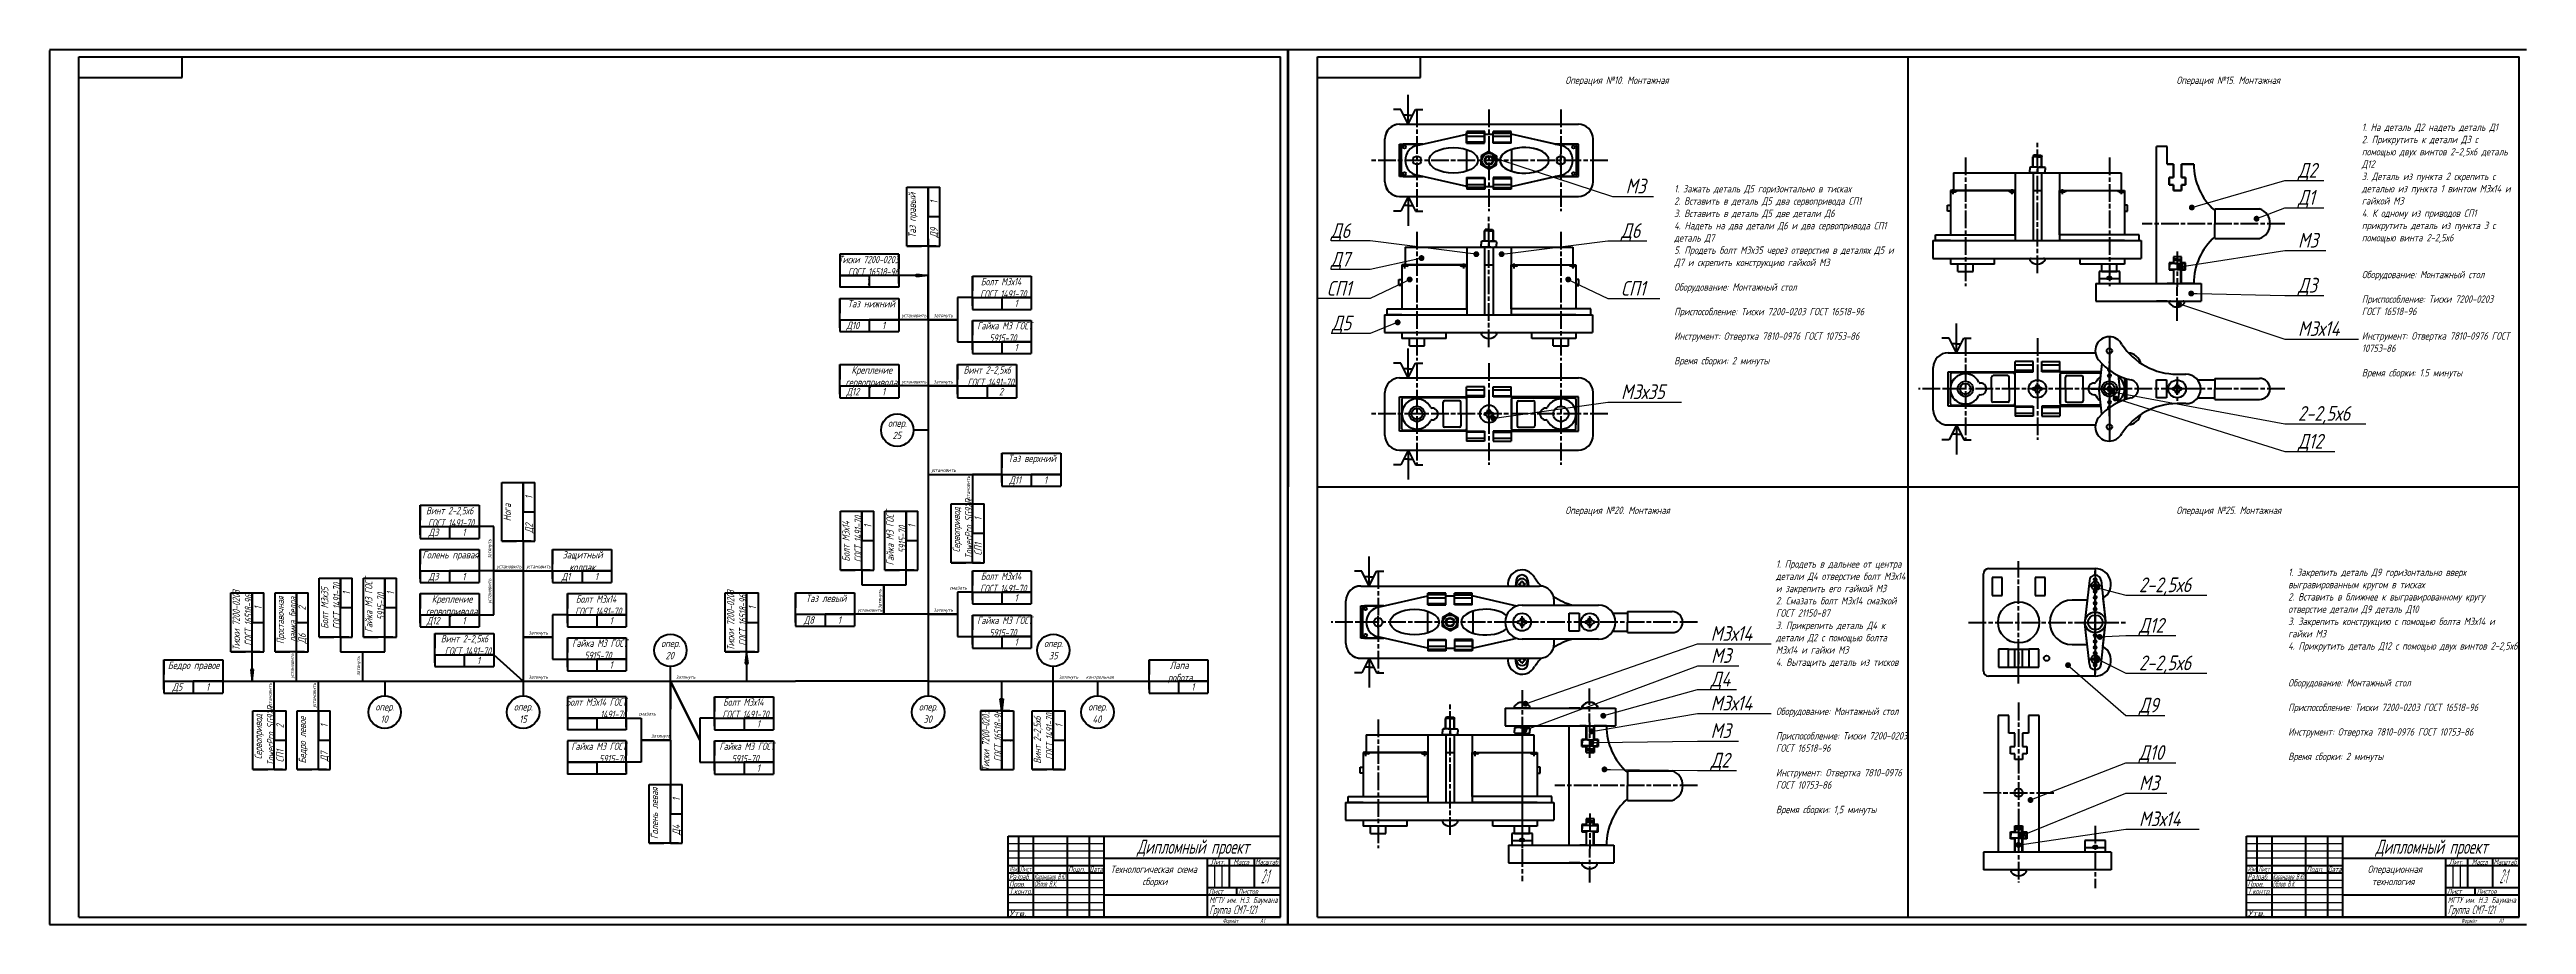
# Model space of a CAD drawing. Header units: millimetres. Extents: x 0 to 5528, y 0 to 1574.
# Drawn here: x 0 to 1682, y 0 to 594 of the extents above; entities that cross this region are included whole.
import ezdxf
from ezdxf import colors
from ezdxf.entities.mleader import LeaderData, LeaderLine
from ezdxf.enums import TextEntityAlignment as Align
from ezdxf.math import Vec2, Vec3

# ---------------------------------------------------------------- set-up
doc = ezdxf.new("R2010")
doc.units = ezdxf.units.MM
doc.linetypes.add('AM_ISO08W050', pattern=[18, 12, -1.5, 3, -1.5])
doc.layers.get('0').update_dxf_attribs({"lineweight": 60})
for name, color, linetype, lineweight in [('0.3', 130, 'Continuous', 30), ('0.6', 255, 'Continuous', 60), ('Осевые', 10, 'AM_ISO08W050', 60)]:
    doc.layers.add(name, color=color, linetype=linetype, lineweight=lineweight)
doc.styles.get("Standard").update_dxf_attribs({"font": 'GOST_A.TTF', "oblique": 15, "height": 10})
doc.styles.add('ГОСТ', font='GOST_A.TTF', dxfattribs={"oblique": 15, "height": 5})

msp = doc.modelspace()

# ---------------------------------------------------------------- texts
at = {"layer": '0.3', "style": 'ГОСТ', "oblique": 15}
for s, height, rotation, width, p, p2 in [('Разраб.', 3.979, 359.762673, 0.968939, (651.501, 30.464), (665.697, 30.406)), ('Лист', 3.44, 0.367126, 0.854898, (658.904, 35.873), (666.684, 35.922)), ('Лит.', 3.5581, 0.19349, 1.210089, (788.408, 40.664), (798.254, 40.697)), ('Масса', 3.5581, 359.821579, 0.974703, (803.92, 40.599), (814.599, 40.566)), ('Масштаб', 3.5248, 0.024239, 0.942752, (818.739, 40.666), (834.186, 40.673)), ('Разраб.', 3.979, 359.762673, 0.968939, (1492.501, 30.464), (1506.697, 30.406)), ('Лист', 3.44, 0.367126, 0.854898, (1499.904, 35.873), (1507.684, 35.922)), ('Лит.', 3.5581, 0.19349, 1.210089, (1629.408, 40.664), (1639.254, 40.697)), ('Масса', 3.5581, 359.821579, 0.974703, (1644.92, 40.599), (1655.599, 40.566)), ('Масштаб', 3.5248, 0.024239, 0.942752, (1659.739, 40.666), (1675.186, 40.673)), ('Облов В.К.', 3.8347, 359.880309, 0.78226, (668.678, 25.597), (683.901, 25.565)), ('МГТУ им. Н.Э. Баумана', 4.16542, 0.066831, 0.991995, (787.519, 14.475), (833.897, 14.529)), ('Облов В.К.', 3.8347, 359.880309, 0.78226, (1509.678, 25.597), (1524.901, 25.565)), ('МГТУ им. Н.Э. Баумана', 4.16542, 0.066831, 0.991995, (1628.519, 14.475), (1674.897, 14.529))]:
    msp.add_text(s, height=height, rotation=rotation, dxfattribs=dict(at, width=width)).set_placement(p, p2, align=Align.FIT)
for s, height, width, p, p2 in [('Изм.', 3.4898, 0.772445, (651.821, 35.823), (657.308, 35.823)), ('Карандаев В.Ю.', 3.5671, 0.812768, (668.638, 30.656), (690.198, 30.656)), ('Дата', 3.8421, 0.909684, (705.999, 35.563), (715.257, 35.563)), ('2:1', 9.692, 0.413256, (822.636, 27.92), (827.785, 27.92)), ('Изм.', 3.4898, 0.772445, (1492.821, 35.823), (1498.308, 35.823)), ('Карандаев В.Ю.', 3.5671, 0.812768, (1509.638, 30.656), (1531.198, 30.656)), ('Дата', 3.8421, 0.909684, (1546.999, 35.563), (1556.257, 35.563)), ('2:1', 9.692, 0.413256, (1663.636, 27.92), (1668.785, 27.92)), ('Пров.', 3.7046, 1.145414, (651.579, 25.603), (662.501, 25.603)), ('Т.контр.', 3.6912, 1.012898, (651.668, 20.609), (667.171, 20.609)), ('Пров.', 3.7046, 1.145414, (1492.579, 25.603), (1503.501, 25.603)), ('Т.контр.', 3.6912, 1.012898, (1492.668, 20.609), (1508.171, 20.609)), ('Утв.', 3.5321, 1.464632, (651.859, 5.804), (663.319, 5.804)), ('Группа СМ7-121', 5.8424, 0.691926, (787.573, 7.064), (819.664, 7.064)), ('Утв.', 3.5321, 1.464632, (1492.859, 5.804), (1504.319, 5.804)), ('Группа СМ7-121', 5.8424, 0.691926, (1628.573, 7.064), (1660.664, 7.064))]:
    msp.add_text(s, height=height, dxfattribs=dict(at, width=width)).set_placement(p, p2, align=Align.FIT)
for p in [(691.682, 35.717), (1532.682, 35.717)]:
    msp.add_text('Подп.', height=3.4835, dxfattribs=at).set_placement(p)
for s, height, p in [('Лист', 3.3797, (787.084, 20.763)), ('Листов', 3.2192, (807.101, 20.87)), ('Лист', 3.3797, (1628.084, 20.763)), ('Листов', 3.2192, (1648.101, 20.87))]:
    msp.add_text(s, height=height, rotation=359.753141, dxfattribs=at).set_placement(p)
for p, p2 in [((796.619, 1.019), (825.291, 1.019)), ((1637.619, 1.019), (1666.291, 1.019))]:
    msp.add_text('Формат          А1', height=3.01514, dxfattribs=at).set_placement(p, p2, align=Align.ALIGNED)
at = {"layer": '0.3', "style": 'ГОСТ'}
for s, width, heights, insert, char_height, attachment_point in [('Операция №10. Монтажная', 90.3599, [0], (1029.333, 575.676), 5, 1), ('Операция №15. Монтажная', 90.3599, [0], (1444.333, 575.676), 5, 1), ('1. На деталь Д2 надеть деталь Д1\\P2. Прикрутить к детали Д3 с помощью двух винтов 2-2,5х6 деталь Д12\\P3. Деталь из пункта 2 скрепить с деталью из пункта 1 винтом М3х14 и гайкой М3\\P4. К одному из приводов СП1 прикрутить деталь из пункта 3 с помощью винта 2-2,5х6\\P\\P\\PОборудование: Монтажный стол\\P\\PПриспособление: Тиски 7200-0203 ГОСТ 16518-96\\P\\PИнструмент: Отвертка 7810-0976 ГОСТ 10753-86\\P\\PВремя сборки: 1.5 минуты', 99.12201, [201.483], (1570.209, 543.763), 5, 1), ('1. Зажать деталь Д5 горизонтально в тисках\\P2. Вставить в деталь Д5 два сервопривода СП1\\P3. Вставить в деталь Д5 две детали Д6\\P4. Надеть на два детали Д6 и два сервопривода СП1 деталь Д7\\P5. Продеть болт М3х35 через отверстия в деталях Д5 и Д7 и скрепить конструкцию гайкой М3\\P\\PОборудование: Монтажный стол\\P\\PПриспособление: Тиски 7200-0203 ГОСТ 16518-96\\P\\PИнструмент: Отвертка 7810-0976 ГОСТ 10753-86\\P\\PВремя сборки: 2 минуты', 151.979, [152.101], (1103.236, 501.965), 5, 1), ('{\\W0.8;Тиски 7200-0203\\PГОСТ 16518-96}', 40, [0], (576.644, 453.943), 5, 3), ('1', 19.97784, [0], (556.622, 439.186), 5, 3), ('\\pi5.7762;{\\W0.8;Болт М3х14 \\P\\pi5.2205;ГОСТ 1491-70}', 40, [0], (626.644, 438.943), 5, 1), ('\\pi5.2955;Таз нижний', 40, [0], (536.644, 423.943), 5, 1), ('\\pi8.6053;1', 19.97784, [0], (646.666, 424.186), 5, 1), ('\\pi4.4896;Д10', 19.97784, [0], (536.666, 409.186), 5, 1), ('\\pi8.6053;1', 19.97784, [0], (556.666, 409.186), 5, 1), ('\\pi2.0744;установить', 20.01999, [0], (576.644, 414.779), 2.5, 1), ('\\pi3.7325;затянуть', 20.01999, [0], (596.644, 414.779), 2.5, 1), ('\\pi3.2485;{\\W0.8;Гайка М3 ГОСТ \\P\\pi11.464;5915-70}', 40, [0], (626.644, 408.943), 5, 1), ('\\pi8.6053;1', 19.97784, [0], (646.666, 394.186), 5, 1), ('\\pi7.9013;{\\W0.9;Крепление \\P\\pi4.0272;сервопривода}', 40, [0], (536.644, 378.943), 5, 1), ('\\pi4.0671;{\\W0.8;Винт 2-2,5х6\\P\\pi4.2191; ГОСТ 1491-70}', 40, [0], (616.644, 378.943), 5, 1), ('\\pi4.475;Д12', 19.97784, [0], (536.666, 364.186), 5, 1), ('\\pi8.6053;1', 19.97784, [0], (556.666, 364.186), 5, 1), ('\\pi2.0744;установить', 20.01999, [0], (576.644, 369.779), 2.5, 1), ('\\pi3.7325;затянуть', 20.01999, [0], (596.644, 369.779), 2.5, 1), ('\\pi8.0516;2', 19.97784, [0], (636.666, 364.186), 5, 1), ('\\pi0.84102;опер.\\P\\pi3.9216;25', 14.54359, [0], (568.501, 329.489), 5, 7), ('\\pi2.0744;установить', 20.01999, [0], (596.644, 309.779), 2.5, 1), ('\\pi5.0286;Д11', 19.97784, [0], (646.666, 304.186), 5, 1), ('\\pi4.2193;Таз верхний', 40, [0], (646.644, 318.943), 5, 1), ('\\pi8.6053;1', 19.97784, [0], (666.666, 304.186), 5, 1), ('\\pi4.0671;{\\W0.8;Винт 2-2,5х6 \\P\\pi5.2205;ГОСТ 1491-70}', 40, [0], (251.644, 283.464), 5, 1), ('Операция №20. Монтажная', 90.3599, [0], (1029.333, 283.676), 5, 1), ('Операция №25. Монтажная', 90.3599, [0], (1444.333, 283.676), 5, 1), ('\\pi1.4412;Голень правая', 40, [0], (251.644, 253.464), 5, 1), ('\\pi5.7414;Д3', 19.97784, [0], (251.666, 268.707), 5, 1), ('\\pi8.6053;1', 19.97784, [0], (271.666, 268.707), 5, 1), ('\\pi6.6388;Защитный \\P\\pi11.289;колпак', 40, [0], (341.644, 253.464), 5, 1), ('\\pi5.7414;Д3', 19.97784, [0], (251.666, 238.707), 5, 1), ('\\pi8.6053;1', 19.97784, [0], (271.666, 238.707), 5, 1), ('\\pi2.0744;установить', 20.01999, [0], (301.644, 244.3), 2.5, 1), ('\\pi2.0744;установить', 20.01999, [0], (321.644, 244.3), 2.5, 1), ('\\pi6.1011;Д1', 19.97784, [0], (341.666, 238.707), 5, 1), ('\\pi8.6053;1', 19.97784, [0], (361.666, 238.707), 5, 1), ('\\pi5.7762;{\\W0.8;Болт М3х14 \\P\\pi5.2205;ГОСТ 1491-70}', 40, [0], (626.644, 238.943), 5, 1), ('1. Продеть в дальнее от центра детали Д4 отверстие болт М3х14 и закрепить его гайкой М3\\P2. Смазать болт М3х14 смазкой ГОСТ 21150-87\\P3. Прикрепить деталь Д4 к детали Д2 с помощью болта М3х14 и гайки М3\\P4. Вытащить деталь из тисков\\P\\P\\P\\PОборудование: Монтажный стол\\P\\PПриспособление: Тиски 7200-0203 ГОСТ 16518-96\\P\\PИнструмент: Отвертка 7810-0976 ГОСТ 10753-86\\P\\PВремя сборки: 1,5 минуты', 86.82733, [234.047], (1172.336, 247.246), 5, 1), ('1. Закрепить деталь Д9 горизонтально вверх выгравированным кругом в тисках\\P2. Вставить в ближнее к выгравированному кругу отверстие детали Д9 деталь Д10\\P3. Закрепить конструкцию с помощью болта М3х14 и гайки М3\\P4. Прикрутить деталь Д12 с помощью двух винтов 2-2,5х6\\P\\P\\PОборудование: Монтажный стол\\P\\PПриспособление: Тиски 7200-0203 ГОСТ 16518-96\\P\\PИнструмент: Отвертка 7810-0976 ГОСТ 10753-86\\P\\PВремя сборки: 2 минуты', 151.979, [152.101], (1520.186, 241.588), 5, 1), ('\\pi7.9013;{\\W0.9;Крепление \\P\\pi4.0272;сервопривода}', 40, [0], (251.644, 223.464), 5, 1), ('\\pi5.7762;{\\W0.8;Болт М3х14 \\P\\pi5.2205;ГОСТ 1491-70}', 40, [0], (351.644, 223.464), 5, 1), ('\\pi6.906;Таз левый', 40, [0], (506.644, 223.943), 5, 1), ('\\pi4.6311;смазать', 20.01999, [0], (606.644, 229.779), 2.5, 1), ('\\pi8.6053;1', 19.97784, [0], (646.666, 224.186), 5, 1), ('\\pi4.475;Д12', 19.97784, [0], (251.666, 208.707), 5, 1), ('\\pi8.6053;1', 19.97784, [0], (271.666, 208.707), 5, 1), ('\\pi8.6053;1', 19.97784, [0], (371.666, 208.707), 5, 1), ('\\pi5.5621;Д8', 19.97784, [0], (506.666, 209.186), 5, 1), ('\\pi8.6053;1', 19.97784, [0], (526.666, 209.186), 5, 1), ('\\pi2.0744;установить', 20.01999, [0], (546.644, 214.779), 2.5, 1), ('\\pi3.7325;затянуть', 20.01999, [0], (596.644, 214.779), 2.5, 1), ('\\pi3.2485;{\\W0.8;Гайка М3 ГОСТ \\P\\pi11.464;5915-70}', 40, [0], (626.644, 208.943), 5, 1), ('\\pi4.0671;{\\W0.8;Винт 2-2,5х6\\P\\pi4.2191; ГОСТ 1491-70}', 40, [0], (261.644, 196.464), 5, 1), ('\\pi3.7325;затянуть', 20.01999, [0], (321.644, 199.3), 2.5, 1), ('\\pi3.2485;{\\W0.8;Гайка М3 ГОСТ \\P\\pi11.464;5915-70}', 40, [0], (351.644, 193.464), 5, 1), ('\\pi0.84102;опер.\\P\\pi3.7422;20', 14.54359, [0], (414.501, 180.01), 5, 7), ('\\pi8.6053;1', 19.97784, [0], (646.666, 194.186), 5, 1), ('\\pi0.84102;опер.\\P\\pi4.0973;35', 14.54359, [0], (674.501, 180.01), 5, 7), ('\\pi2.6966;Бедро правое', 40, [0], (77.615, 178.464), 5, 1), ('\\pi8.6053;1', 19.97784, [0], (281.666, 181.707), 5, 1), ('\\pi3.7325;затянуть', 20.01999, [0], (321.644, 169.3), 2.5, 1), ('\\pi8.6053;1', 19.97784, [0], (371.666, 178.707), 5, 1), ('\\pi3.7325;затянуть', 20.01999, [0], (421.644, 169.3), 2.5, 1), ('\\pi3.7325;затянуть', 20.01999, [0], (681.644, 169.3), 2.5, 1), ('\\pi1.8113;контрольная', 20.01999, [0], (702.039, 169.3), 2.5, 1), ('\\pi14.009;{\\W0.9;Лапа \\P\\pi10.148; робота}', 40, [0], (746.644, 178.464), 5, 1), ('\\pi5.7414;Д5', 19.97784, [0], (77.637, 163.707), 5, 1), ('\\pi8.6053;1', 19.97784, [0], (97.637, 163.707), 5, 1), ('{\\W0.8;Болт М3х14 ГОСТ 1491-70}', 40, [0], (391.644, 153.464), 5, 3), ('\\pi5.7762;{\\W0.8;Болт М3х14 \\P\\pi5.2205;ГОСТ 1491-70}', 40, [0], (451.644, 153.464), 5, 1), ('\\pi8.6053;1', 19.97784, [0], (766.666, 163.707), 5, 1), ('\\pi0.84102;опер.\\P\\pi4.2766;10', 14.54359, [0], (220.472, 150.221), 5, 1), ('\\pi0.84102;опер.\\P\\pi4.456;15', 14.54359, [0], (314.501, 150.221), 5, 1), ('1', 19.97784, [0], (391.622, 138.707), 5, 3), ('смазать', 20.01999, [0], (411.644, 144.3), 2.5, 3), ('\\pi8.6053;1', 19.97784, [0], (471.666, 138.707), 5, 1), ('\\pi0.84102;опер.\\P\\pi3.9179;30', 14.54359, [0], (589.501, 150.221), 5, 1), ('\\pi0.84102;опер.\\P\\pi3.7422;40', 14.54359, [0], (704.501, 150.221), 5, 1), ('{\\W0.8;Гайка М3 ГОСТ 5915-70}', 40, [0], (391.644, 123.464), 5, 3), ('затянуть', 20.01999, [0], (421.644, 129.3), 2.5, 3), ('\\pi3.2485;{\\W0.8;Гайка М3 ГОСТ \\P\\pi11.464;5915-70}', 40, [0], (451.644, 123.464), 5, 1), ('1', 19.97784, [0], (391.622, 108.707), 5, 3), ('\\pi8.6053;1', 19.97784, [0], (471.666, 108.707), 5, 1), ('\\pi22.618;{\\W0.8;Дипломный проект}', 120, [0], (715.893, 57.578), 9.60697, 1), ('\\pi22.618;{\\W0.8;Дипломный проект}', 120, [0], (1556.893, 57.578), 9.60697, 1), ('\\pi4.4536;Технологическая схема\\P\\pi26.101;сборки', 70, [0], (715.999, 40), 5, 1), ('\\pi17.162;Операционная\\P\\pi20.033;технология', 70, [0], (1556.999, 40), 5, 1)]:
    msp.add_mtext_dynamic_manual_height_columns(s, width=width, gutter_width=25, heights=heights, dxfattribs=dict(at, insert=insert, char_height=char_height, attachment_point=attachment_point))
at = {"layer": '0.3', "rotation": 90, "style": 'ГОСТ'}
for s, width, heights, insert, char_height, attachment_point in [('\\pi5.4748;Таз правый', 40, [0], (583.296, 460.595), 5, 1), ('\\pi8.6053;1', 19.97784, [0], (598.052, 480.617), 5, 1), ('\\pi5.5621;Д9', 19.97784, [0], (598.052, 460.617), 5, 1), ('\\pi8.6053;1', 19.97784, [0], (323.052, 280.138), 5, 1), ('\\pi2.0744;установить', 20.01999, [0], (622.459, 285.595), 2.5, 1), ('\\pi13.601;Нога', 40, [0], (308.296, 260.116), 5, 1), ('\\pi5.5474;Д2', 19.97784, [0], (323.052, 260.138), 5, 1), ('\\pi5.7762;{\\W0.8;Болт М3х14 \\P\\pi5.2205;ГОСТ 1491-70}', 40, [0], (538.296, 240.595), 5, 1), ('\\pi8.6053;1', 19.97784, [0], (553.052, 260.617), 5, 1), ('\\pi3.2485;{\\W0.8;Гайка М3 ГОСТ \\P\\pi11.464;5915-70}', 40, [0], (568.296, 240.595), 5, 1), ('\\pi8.6053;1', 19.97784, [0], (583.052, 260.617), 5, 1), ('\\pi7.0217;{\\W0.8;Сервопривод \\P\\pi2.6029;TowerPro SG92R}', 40, [0], (613.296, 245.595), 5, 1), ('\\pi8.6053;1', 19.97784, [0], (628.052, 265.617), 5, 1), ('\\pi3.7325;затянуть', 20.01999, [0], (297.459, 244.691), 2.5, 1), ('\\pi4.8964;СП1', 19.97784, [0], (628.052, 245.617), 5, 1), ('\\pi0.93355;{\\W0.8;Тиски 7200-0203\\P\\pi4.0756;ГОСТ 16518-96}', 40, [0], (124.267, 185.116), 5, 1), ('\\pi5.6328;{\\W0.8;Болт М3х35 \\P\\pi5.2205;ГОСТ 1491-70}', 40, [0], (184.267, 195.116), 5, 1), ('\\pi8.6053;1', 19.97784, [0], (199.023, 215.138), 5, 1), ('\\pi3.2485;{\\W0.8;Гайка М3 ГОСТ \\P\\pi11.464;5915-70}', 40, [0], (214.267, 195.116), 5, 1), ('\\pi8.6053;1', 19.97784, [0], (229.023, 215.138), 5, 1), ('\\pi2.0744;установить', 20.01999, [0], (297.459, 215.941), 2.5, 1), ('\\pi0.93355;{\\W0.8;Тиски 7200-0203\\P\\pi4.0756;ГОСТ 16518-96}', 40, [0], (459.982, 185.116), 5, 1), ('\\pi3.7325;затянуть', 20.01999, [0], (562.459, 210.595), 2.5, 1), ('\\pi8.6053;1', 19.97784, [0], (139.023, 205.138), 5, 1), ('\\pi5.3086;{\\W0.8;Проставочная \\P\\pi6.8753;рамка бедра}', 40, [13.348], (154.267, 185.116), 5, 1), ('\\pi8.0516;2', 19.97784, [0], (169.023, 205.138), 5, 1), ('\\pi8.6053;1', 19.97784, [0], (474.738, 205.138), 5, 1), ('\\pi5.5621;Д6', 19.97784, [0], (169.023, 185.138), 5, 1), ('\\pi2.0744;установить', 20.01999, [0], (163.43, 165.116), 2.5, 1), ('\\pi3.7325;затянуть', 20.01999, [0], (208.43, 165.116), 2.5, 1), ('\\pi2.0744;установить', 20.01999, [0], (148.43, 145.116), 2.5, 1), ('\\pi2.0744;установить', 20.01999, [0], (178.43, 145.116), 2.5, 1), ('\\pi7.0217;{\\W0.8;Сервопривод \\P\\pi2.6029;TowerPro SG92R}', 40, [0], (139.267, 105.116), 5, 1), ('\\pi8.0516;2', 19.97784, [0], (154.023, 125.138), 5, 1), ('\\pi4.1278;Бедро левое', 40, [0], (169.267, 105.116), 5, 1), ('\\pi8.6053;1', 19.97784, [0], (184.023, 125.138), 5, 1), ('{\\W0.8;Тиски 7200-0203\\PГОСТ 16518-96}', 40, [0], (633.296, 145.116), 5, 3), ('\\pi4.0671;{\\W0.8;Винт 2-2,5х6\\P\\pi4.2191; ГОСТ 1491-70}', 40, [0], (668.296, 105.116), 5, 1), ('\\pi8.6053;1', 19.97784, [0], (683.052, 125.138), 5, 1), ('\\pi4.8964;СП1', 19.97784, [0], (154.023, 105.138), 5, 1), ('\\pi5.5584;Д7', 19.97784, [0], (184.023, 105.138), 5, 1), ('1', 19.97784, [0], (648.052, 125.093), 5, 3), ('\\pi2.8723;Голень левая', 40, [0], (408.296, 55.116), 5, 1), ('\\pi8.6053;1', 19.97784, [0], (423.052, 75.138), 5, 1), ('\\pi5.5621;Д4', 19.97784, [0], (423.052, 55.138), 5, 1)]:
    msp.add_mtext_dynamic_manual_height_columns(s, width=width, gutter_width=25, heights=heights, dxfattribs=dict(at, insert=insert, char_height=char_height, attachment_point=attachment_point))

# ---------------------------------------------------------------- blocks, each defined once
blk = doc.blocks.new('_Dot')
at = {"color": 0, "linetype": 'ByBlock', "lineweight": -2}
blk.add_line((-0.5, 0), (-1, 0), dxfattribs=at)
at = {"color": 0, "linetype": 'ByBlock', "const_width": 0.5}
blk.add_lwpolyline([(-0.25, 0, 1), (0.25, 0, 1)], format="xyb", close=True, dxfattribs=at)

# ---------------------------------------------------------------- linework, layer by layer
at = {"color": 7, "linetype": 'Continuous', "lineweight": 100}
for p, q in [((974.567, 538.383), (962.367, 538.383)), ((992.567, 538.383), (980.367, 538.383)), ((962.367, 531.183), (962.367, 535.183)), ((1438.07, 528.244), (1430.87, 528.244)), ((1438.07, 516.244), (1438.07, 528.244)), ((1334.779, 510.244), (1334.779, 464.244)), ((1346.979, 510.244), (1346.979, 464.244)), ((1352.779, 510.244), (1352.779, 464.244)), ((1364.979, 510.244), (1364.979, 464.244)), ((1442.27, 516.244), (1438.07, 516.244)), ((1439.39, 502.244), (1439.39, 507.044)), ((1439.39, 507.044), (1442.27, 507.044)), ((1442.27, 507.044), (1442.27, 516.244)), ((1456.093, 516.244), (1447.67, 516.244)), ((1447.67, 516.244), (1447.67, 507.044)), ((1447.67, 507.044), (1450.55, 507.044)), ((1450.55, 507.044), (1450.55, 502.244)), ((974.567, 499.183), (962.367, 499.183)), ((992.567, 499.183), (980.367, 499.183)), ((1442.27, 502.244), (1439.39, 502.244)), ((1442.27, 498.244), (1442.27, 502.244)), ((1447.67, 498.244), (1442.27, 498.244)), ((1450.55, 502.244), (1447.67, 502.244)), ((1447.67, 502.244), (1447.67, 498.244)), ((962.345, 459.897), (962.345, 413.897)), ((974.545, 459.897), (974.545, 413.897)), ((980.345, 459.897), (980.345, 413.897)), ((992.545, 459.897), (992.545, 413.897)), ((948.157, 224.87), (935.957, 224.87)), ((935.957, 217.67), (935.957, 221.67)), ((966.157, 224.87), (953.957, 224.87)), ((948.157, 185.67), (935.957, 185.67)), ((966.157, 185.67), (953.957, 185.67)), ((1039.227, 146.762), (1032.027, 146.762)), ((1043.427, 134.762), (1039.227, 134.762)), ((1043.427, 125.562), (1043.427, 134.762)), ((1057.251, 134.762), (1048.827, 134.762)), ((1048.827, 134.762), (1048.827, 125.562)), ((935.936, 128.762), (935.936, 82.762)), ((948.136, 128.762), (948.136, 82.762)), ((953.936, 128.762), (953.936, 82.762)), ((966.136, 128.762), (966.136, 82.762)), ((1040.548, 120.762), (1040.548, 125.562)), ((1040.548, 125.562), (1043.427, 125.562)), ((1043.427, 120.762), (1040.548, 120.762)), ((1043.427, 116.762), (1043.427, 120.762)), ((1048.827, 125.562), (1051.707, 125.562)), ((1051.707, 120.762), (1048.827, 120.762)), ((1048.827, 120.762), (1048.827, 116.762)), ((1051.707, 125.562), (1051.707, 120.762)), ((1048.827, 116.762), (1043.427, 116.762))]:
    msp.add_line(p, q, dxfattribs=at)
for p, q in [((650.999, 5), (650.999, 60)), ((650.999, 60), (835.999, 60)), ((650.999, 60), (657.999, 60)), ((657.999, 60), (657.999, 35)), ((657.999, 60), (667.999, 60)), ((667.999, 60), (667.999, 5)), ((667.999, 60), (690.999, 60)), ((690.999, 60), (690.999, 5)), ((690.999, 60), (705.999, 60)), ((705.999, 60), (705.999, 5)), ((705.999, 60), (715.999, 60)), ((715.999, 60), (715.999, 5)), ((650.999, 40), (715.999, 40)), ((650.999, 35), (715.999, 35)), ((715.999, 45), (835.999, 45)), ((785.999, 45), (785.999, 5)), ((785.999, 40), (835.999, 40)), ((715.999, 20), (835.999, 20)), ((785.999, 25), (835.999, 25)), ((19.999, 5), (19.999, 5)), ((835.999, 5), (650.999, 5)), ((860.999, 5), (860.999, 5)), ((1676.999, 5), (1491.999, 5))]:
    msp.add_line(p, q)
at = {"lineweight": 100}
for p, q in [((1491.999, 5), (1491.999, 60)), ((1491.999, 60), (1676.999, 60)), ((1491.999, 60), (1498.999, 60)), ((1498.999, 60), (1498.999, 35)), ((1498.999, 60), (1508.999, 60)), ((1508.999, 60), (1508.999, 5)), ((1508.999, 60), (1531.999, 60)), ((1531.999, 60), (1531.999, 5)), ((1531.999, 60), (1546.999, 60)), ((1546.999, 60), (1546.999, 5)), ((1546.999, 60), (1556.999, 60)), ((1556.999, 60), (1556.999, 5)), ((1491.999, 40), (1556.999, 40)), ((1491.999, 35), (1556.999, 35)), ((1556.999, 45), (1676.999, 45)), ((1626.999, 45), (1626.999, 5)), ((1626.999, 40), (1676.999, 40)), ((1556.999, 20), (1676.999, 20)), ((1626.999, 25), (1676.999, 25))]:
    msp.add_line(p, q, dxfattribs=at)
at = {"layer": '0.3'}
for p, q in [((1347.217, 514.244), (1347.242, 521.926)), ((1352.559, 514.244), (1352.559, 521.926)), ((974.783, 463.897), (974.808, 471.58)), ((980.125, 463.897), (980.125, 471.58)), ((1442.831, 435.244), (1442.836, 444.726)), ((1442.838, 448.726), (1442.84, 451.375)), ((1447.078, 448.726), (1447.078, 451.409)), ((1447.078, 435.244), (1447.078, 444.726)), ((1330.258, 174.588), (1344.058, 174.588)), ((948.374, 132.762), (948.399, 140.445)), ((953.717, 132.762), (953.717, 140.445)), ((1043.988, 134.762), (1043.993, 125.28)), ((1048.235, 134.762), (1048.235, 125.28)), ((1043.996, 121.28), (1043.997, 118.631)), ((1048.235, 121.28), (1048.235, 118.598)), ((1043.996, 67.244), (1043.997, 69.894)), ((1048.235, 67.244), (1048.235, 69.927)), ((650.999, 55), (715.999, 55)), ((1043.988, 53.762), (1043.993, 63.244)), ((1048.235, 53.762), (1048.235, 63.244)), ((1335.058, 49.052), (1335.063, 58.534)), ((1335.065, 62.534), (1335.067, 65.184)), ((1339.305, 62.534), (1339.305, 65.217)), ((1339.305, 49.052), (1339.305, 58.534)), ((1491.999, 55), (1556.999, 55)), ((650.999, 50), (715.999, 50)), ((715.999, 45), (650.999, 45)), ((790.999, 40), (790.999, 25)), ((795.999, 40), (795.999, 25)), ((1491.999, 50), (1556.999, 50)), ((1556.999, 45), (1491.999, 45)), ((1631.999, 40), (1631.999, 25)), ((1636.999, 40), (1636.999, 25)), ((650.999, 30), (715.999, 30)), ((650.999, 25), (715.999, 25)), ((715.999, 20), (650.999, 20)), ((1491.999, 30), (1556.999, 30)), ((1491.999, 25), (1556.999, 25)), ((1556.999, 20), (1491.999, 20)), ((650.999, 15), (715.999, 15)), ((650.999, 10), (715.999, 10)), ((1491.999, 15), (1556.999, 15)), ((1491.999, 10), (1556.999, 10))]:
    msp.add_line(p, q, dxfattribs=at)
at = {"layer": '0.6'}
for p, q in [((-0.001, 594), (840.999, 594)), ((0, 593.263), (-0.001, 0)), ((19.999, 5), (19.999, 589)), ((19.999, 589), (835.999, 589)), ((89.999, 575), (89.999, 589)), ((835.999, 5), (835.999, 589)), ((840.999, 0), (840.999, 594)), ((840.999, 594), (1681.999, 594)), ((841, 593.473), (840.999, 0.21)), ((860.999, 5), (860.999, 589)), ((860.999, 589), (1676.999, 589)), ((860.999, 589), (1280.999, 589)), ((930.999, 575), (930.999, 589)), ((1676.999, 5), (1676.999, 589)), ((19.999, 575), (89.999, 575)), ((860.999, 575), (930.999, 575)), ((582.165, 460.595), (582.165, 500.595)), ((582.165, 500.595), (604.644, 500.595)), ((582.165, 460.595), (582.165, 490.595)), ((596.644, 460.595), (596.644, 500.595)), ((596.644, 500.595), (596.644, 480.595)), ((604.644, 460.595), (604.644, 500.595)), ((596.644, 480.595), (604.644, 480.595)), ((576.644, 455.074), (536.644, 455.074)), ((536.644, 455.074), (536.644, 432.595)), ((576.644, 455.074), (546.644, 455.074)), ((576.644, 435.074), (576.644, 455.074)), ((576.644, 455.074), (576.644, 445.074)), ((602.165, 460.595), (582.165, 460.595)), ((582.165, 460.595), (592.165, 460.595)), ((596.644, 465.595), (596.644, 450.595)), ((596.644, 460.595), (604.644, 460.595)), ((596.644, 460.595), (596.644, 440.595)), ((596.644, 460.595), (596.644, 440.595)), ((576.644, 440.595), (536.644, 440.595)), ((536.644, 440.595), (556.644, 440.595)), ((556.644, 440.595), (556.644, 432.595)), ((596.644, 440.595), (576.644, 440.595)), ((576.644, 440.595), (576.644, 432.595)), ((596.644, 440.595), (586.644, 440.595)), ((588.644, 439.595), (588.644, 441.595)), ((588.644, 441.595), (596.644, 440.595)), ((596.644, 440.595), (588.644, 439.595)), ((596.644, 450.595), (596.644, 380.595)), ((596.644, 410.595), (596.644, 440.595)), ((626.644, 440.074), (656.644, 440.074)), ((626.644, 420.074), (626.644, 440.074)), ((626.644, 440.074), (626.644, 430.074)), ((626.644, 440.074), (666.644, 440.074)), ((666.644, 440.074), (666.644, 417.595)), ((576.644, 432.595), (536.644, 432.595)), ((536.644, 425.074), (566.644, 425.074)), ((536.644, 405.074), (536.644, 425.074)), ((536.644, 425.074), (536.644, 415.074)), ((536.644, 425.074), (576.644, 425.074)), ((576.644, 425.074), (576.644, 402.595)), ((626.644, 425.595), (616.644, 425.595)), ((616.644, 425.595), (616.644, 395.595)), ((616.644, 425.595), (616.644, 410.595)), ((626.644, 425.595), (666.644, 425.595)), ((626.644, 425.595), (626.644, 417.595)), ((666.644, 425.595), (646.644, 425.595)), ((646.644, 425.595), (646.644, 417.595)), ((536.644, 410.595), (576.644, 410.595)), ((536.644, 410.595), (536.644, 402.595)), ((576.644, 410.595), (556.644, 410.595)), ((556.644, 410.595), (556.644, 402.595)), ((596.644, 410.595), (576.644, 410.595)), ((596.644, 410.595), (616.644, 410.595)), ((616.644, 410.595), (596.644, 410.595)), ((616.644, 410.595), (596.644, 410.595)), ((626.644, 417.595), (666.644, 417.595)), ((626.644, 410.074), (656.644, 410.074)), ((626.644, 390.074), (626.644, 410.074)), ((626.644, 410.074), (626.644, 400.074)), ((626.644, 410.074), (666.644, 410.074)), ((666.644, 410.074), (666.644, 387.595)), ((536.644, 402.595), (576.644, 402.595)), ((616.644, 395.595), (626.644, 395.595)), ((626.644, 395.595), (666.644, 395.595)), ((626.644, 395.595), (626.644, 387.595)), ((626.644, 387.595), (666.644, 387.595)), ((666.644, 395.595), (646.644, 395.595)), ((646.644, 395.595), (646.644, 387.595)), ((536.644, 380.074), (566.644, 380.074)), ((536.644, 360.074), (536.644, 380.074)), ((536.644, 380.074), (536.644, 370.074)), ((536.644, 380.074), (576.644, 380.074)), ((576.644, 380.074), (576.644, 357.595)), ((596.644, 380.595), (596.644, 365.595)), ((616.644, 380.074), (646.644, 380.074)), ((616.644, 360.074), (616.644, 380.074)), ((616.644, 380.074), (616.644, 370.074)), ((616.644, 380.074), (656.644, 380.074)), ((656.644, 380.074), (656.644, 357.595)), ((536.644, 365.595), (576.644, 365.595)), ((536.644, 365.595), (536.644, 357.595)), ((536.644, 357.595), (576.644, 357.595)), ((576.644, 365.595), (556.644, 365.595)), ((556.644, 365.595), (556.644, 357.595)), ((616.644, 365.595), (576.644, 365.595)), ((596.644, 365.595), (616.644, 365.595)), ((596.644, 365.595), (596.644, 335.595)), ((616.644, 365.595), (656.644, 365.595)), ((616.644, 365.595), (616.644, 357.595)), ((616.644, 357.595), (656.644, 357.595)), ((656.644, 365.595), (636.644, 365.595)), ((636.644, 365.595), (636.644, 357.595)), ((596.644, 335.595), (586.644, 335.595)), ((596.644, 335.595), (596.644, 210.595)), ((646.644, 320.074), (676.644, 320.074)), ((646.644, 300.074), (646.644, 320.074)), ((646.644, 320.074), (646.644, 310.074)), ((646.644, 320.074), (686.644, 320.074)), ((686.644, 320.074), (686.644, 297.595)), ((596.644, 305.595), (626.644, 305.595)), ((626.644, 305.595), (646.644, 305.595)), ((646.644, 305.595), (626.644, 305.595)), ((626.644, 305.595), (626.644, 285.595)), ((646.644, 305.595), (686.644, 305.595)), ((646.644, 305.595), (646.644, 297.595)), ((686.644, 305.595), (666.644, 305.595)), ((666.644, 305.595), (666.644, 297.595)), ((307.165, 260.116), (307.165, 300.116)), ((307.165, 300.116), (329.644, 300.116)), ((307.165, 260.116), (307.165, 290.116)), ((321.644, 260.116), (321.644, 300.116)), ((321.644, 300.116), (321.644, 280.116)), ((329.644, 260.116), (329.644, 300.116)), ((646.644, 297.595), (686.644, 297.595)), ((251.644, 284.595), (281.644, 284.595)), ((251.644, 264.595), (251.644, 284.595)), ((251.644, 284.595), (251.644, 274.595)), ((251.644, 284.595), (291.644, 284.595)), ((251.644, 270.116), (291.644, 270.116)), ((251.644, 270.116), (251.644, 262.116)), ((291.644, 270.116), (271.644, 270.116)), ((271.644, 270.116), (271.644, 262.116)), ((291.644, 284.595), (291.644, 262.116)), ((301.644, 270.116), (291.644, 270.116)), ((301.644, 240.116), (301.644, 270.116)), ((321.644, 280.116), (329.644, 280.116)), ((537.165, 240.595), (537.165, 280.595)), ((537.165, 280.595), (559.644, 280.595)), ((537.165, 240.595), (537.165, 270.595)), ((551.644, 240.595), (551.644, 280.595)), ((551.644, 280.595), (551.644, 260.595)), ((559.644, 240.595), (559.644, 280.595)), ((567.165, 240.595), (567.165, 280.595)), ((567.165, 280.595), (589.644, 280.595)), ((567.165, 240.595), (567.165, 270.595)), ((581.644, 240.595), (581.644, 280.595)), ((581.644, 280.595), (581.644, 260.595)), ((589.644, 240.595), (589.644, 280.595)), ((612.165, 245.595), (612.165, 285.595)), ((612.165, 285.595), (634.644, 285.595)), ((612.165, 245.595), (612.165, 275.595)), ((626.644, 245.595), (626.644, 285.595)), ((626.644, 285.595), (626.644, 265.595)), ((634.644, 245.595), (634.644, 285.595)), ((251.644, 262.116), (291.644, 262.116)), ((251.644, 254.595), (281.644, 254.595)), ((251.644, 234.595), (251.644, 254.595)), ((251.644, 254.595), (251.644, 244.595)), ((251.644, 254.595), (291.644, 254.595)), ((291.644, 254.595), (291.644, 232.116)), ((327.165, 260.116), (307.165, 260.116)), ((307.165, 260.116), (317.165, 260.116)), ((321.644, 260.116), (329.644, 260.116)), ((321.644, 260.116), (321.644, 240.116)), ((341.644, 254.595), (371.644, 254.595)), ((341.644, 234.595), (341.644, 254.595)), ((341.644, 254.595), (341.644, 244.595)), ((341.644, 254.595), (381.644, 254.595)), ((381.644, 254.595), (381.644, 232.116)), ((551.644, 260.595), (559.644, 260.595)), ((581.644, 260.595), (589.644, 260.595)), ((626.644, 265.595), (634.644, 265.595)), ((251.644, 240.116), (291.644, 240.116)), ((251.644, 240.116), (251.644, 232.116)), ((291.644, 240.116), (271.644, 240.116)), ((271.644, 240.116), (271.644, 232.116)), ((301.644, 240.116), (291.644, 240.116)), ((321.644, 240.116), (301.644, 240.116)), ((301.644, 240.116), (321.644, 240.116)), ((301.644, 210.116), (301.644, 240.116)), ((321.644, 240.116), (341.644, 240.116)), ((321.644, 240.116), (321.644, 225.116)), ((321.644, 240.116), (341.644, 240.116)), ((341.644, 240.116), (381.644, 240.116)), ((341.644, 240.116), (341.644, 232.116)), ((381.644, 240.116), (361.644, 240.116)), ((361.644, 240.116), (361.644, 232.116)), ((557.165, 240.595), (537.165, 240.595)), ((537.165, 240.595), (547.165, 240.595)), ((551.644, 240.595), (559.644, 240.595)), ((551.644, 240.595), (551.644, 230.595)), ((587.165, 240.595), (567.165, 240.595)), ((567.165, 240.595), (577.165, 240.595)), ((581.644, 240.595), (589.644, 240.595)), ((581.644, 230.595), (581.644, 240.595)), ((632.165, 245.595), (612.165, 245.595)), ((612.165, 245.595), (622.165, 245.595)), ((626.644, 245.595), (634.644, 245.595)), ((626.644, 240.074), (656.644, 240.074)), ((626.644, 220.074), (626.644, 240.074)), ((626.644, 240.074), (626.644, 230.074)), ((626.644, 240.074), (666.644, 240.074)), ((666.644, 240.074), (666.644, 217.595)), ((123.136, 185.116), (123.136, 225.116)), ((123.136, 225.116), (145.615, 225.116)), ((137.615, 185.116), (137.615, 225.116)), ((137.615, 225.116), (137.615, 205.116)), ((145.615, 185.116), (145.615, 225.116)), ((153.136, 185.116), (153.136, 225.116)), ((153.136, 225.116), (175.615, 225.116)), ((167.615, 185.116), (167.615, 225.116)), ((167.615, 225.116), (167.615, 205.116)), ((175.615, 185.116), (175.615, 225.116)), ((183.136, 195.116), (183.136, 235.116)), ((183.136, 235.116), (205.615, 235.116)), ((183.136, 195.116), (183.136, 225.116)), ((197.615, 195.116), (197.615, 235.116)), ((197.615, 235.116), (197.615, 215.116)), ((205.615, 195.116), (205.615, 235.116)), ((213.136, 195.116), (213.136, 235.116)), ((213.136, 235.116), (235.615, 235.116)), ((213.136, 195.116), (213.136, 225.116)), ((227.615, 195.116), (227.615, 235.116)), ((227.615, 235.116), (227.615, 215.116)), ((235.615, 195.116), (235.615, 235.116)), ((251.644, 232.116), (291.644, 232.116)), ((251.644, 224.595), (281.644, 224.595)), ((251.644, 204.595), (251.644, 224.595)), ((251.644, 224.595), (251.644, 214.595)), ((251.644, 224.595), (291.644, 224.595)), ((291.644, 224.595), (291.644, 202.116)), ((321.644, 225.116), (321.644, 195.116)), ((321.644, 225.116), (321.644, 210.116)), ((341.644, 232.116), (381.644, 232.116)), ((351.644, 224.595), (381.644, 224.595)), ((351.644, 204.595), (351.644, 224.595)), ((351.644, 224.595), (351.644, 214.595)), ((351.644, 224.595), (391.644, 224.595)), ((391.644, 224.595), (391.644, 202.116)), ((458.851, 185.116), (458.851, 225.116)), ((458.851, 225.116), (481.33, 225.116)), ((473.33, 185.116), (473.33, 225.116)), ((473.33, 225.116), (473.33, 205.116)), ((481.33, 185.116), (481.33, 225.116)), ((506.644, 225.074), (536.644, 225.074)), ((506.644, 205.074), (506.644, 225.074)), ((506.644, 225.074), (506.644, 215.074)), ((506.644, 225.074), (546.644, 225.074)), ((546.644, 225.074), (546.644, 202.595)), ((551.644, 230.595), (581.644, 230.595)), ((551.644, 230.595), (566.644, 230.595)), ((566.644, 210.595), (566.644, 230.595)), ((566.644, 230.595), (566.644, 210.595)), ((566.644, 230.595), (566.644, 210.595)), ((626.644, 225.595), (616.644, 225.595)), ((616.644, 225.595), (616.644, 195.595)), ((616.644, 225.595), (616.644, 210.595)), ((626.644, 225.595), (666.644, 225.595)), ((626.644, 225.595), (626.644, 217.595)), ((666.644, 225.595), (646.644, 225.595)), ((646.644, 225.595), (646.644, 217.595)), ((123.136, 185.116), (123.136, 215.116)), ((137.615, 205.116), (145.615, 205.116)), ((153.136, 185.116), (153.136, 215.116)), ((167.615, 205.116), (175.615, 205.116)), ((197.615, 215.116), (205.615, 215.116)), ((227.615, 215.116), (235.615, 215.116)), ((251.644, 210.116), (291.644, 210.116)), ((251.644, 210.116), (251.644, 202.116)), ((251.644, 202.116), (291.644, 202.116)), ((291.644, 210.116), (271.644, 210.116)), ((271.644, 210.116), (271.644, 202.116)), ((291.644, 210.116), (301.644, 210.116)), ((351.644, 210.116), (341.644, 210.116)), ((341.644, 210.116), (341.644, 180.116)), ((341.644, 210.116), (341.644, 195.116)), ((351.644, 210.116), (391.644, 210.116)), ((351.644, 210.116), (351.644, 202.116)), ((351.644, 202.116), (391.644, 202.116)), ((391.644, 210.116), (371.644, 210.116)), ((371.644, 210.116), (371.644, 202.116)), ((458.851, 185.116), (458.851, 215.116)), ((473.33, 205.116), (481.33, 205.116)), ((506.644, 210.595), (546.644, 210.595)), ((506.644, 210.595), (506.644, 202.595)), ((506.644, 202.595), (546.644, 202.595)), ((546.644, 210.595), (526.644, 210.595)), ((526.644, 210.595), (526.644, 202.595)), ((586.644, 210.595), (546.644, 210.595)), ((596.644, 210.595), (566.644, 210.595)), ((596.644, 211.565), (596.644, 165.116)), ((596.644, 210.595), (616.644, 210.595)), ((616.644, 210.595), (596.644, 210.595)), ((616.644, 210.595), (596.644, 210.595)), ((626.644, 217.595), (666.644, 217.595)), ((626.644, 210.074), (656.644, 210.074)), ((626.644, 190.074), (626.644, 210.074)), ((626.644, 210.074), (626.644, 200.074)), ((626.644, 210.074), (666.644, 210.074)), ((666.644, 210.074), (666.644, 187.595)), ((143.136, 185.116), (123.136, 185.116)), ((123.136, 185.116), (133.136, 185.116)), ((137.615, 165.116), (137.615, 185.116)), ((137.615, 185.116), (145.615, 185.116)), ((173.136, 185.116), (153.136, 185.116)), ((153.136, 185.116), (163.136, 185.116)), ((167.615, 165.116), (167.615, 185.116)), ((167.615, 185.116), (175.615, 185.116)), ((203.136, 195.116), (183.136, 195.116)), ((183.136, 195.116), (193.136, 195.116)), ((197.615, 195.116), (205.615, 195.116)), ((197.615, 195.116), (197.615, 185.116)), ((197.615, 185.116), (227.615, 185.116)), ((197.615, 185.116), (212.615, 185.116)), ((212.615, 185.116), (212.615, 165.116)), ((212.615, 185.116), (212.615, 165.116)), ((233.136, 195.116), (213.136, 195.116)), ((213.136, 195.116), (223.136, 195.116)), ((227.615, 195.116), (235.615, 195.116)), ((227.615, 185.116), (227.615, 195.116)), ((261.644, 197.595), (291.644, 197.595)), ((261.644, 177.595), (261.644, 197.595)), ((261.644, 197.595), (261.644, 187.595)), ((261.644, 197.595), (301.644, 197.595)), ((301.644, 197.595), (301.644, 175.116)), ((321.644, 195.116), (341.644, 195.116)), ((341.644, 195.116), (321.644, 195.116)), ((341.644, 195.116), (321.644, 195.116)), ((321.644, 195.116), (321.644, 165.116)), ((351.644, 194.595), (381.644, 194.595)), ((351.644, 174.595), (351.644, 194.595)), ((351.644, 194.595), (351.644, 184.595)), ((351.644, 194.595), (391.644, 194.595)), ((391.644, 194.595), (391.644, 172.116)), ((478.851, 185.116), (458.851, 185.116)), ((458.851, 185.116), (468.851, 185.116)), ((473.33, 185.116), (472.33, 177.116)), ((473.33, 185.116), (473.33, 165.116)), ((473.33, 185.116), (481.33, 185.116)), ((474.33, 177.116), (473.33, 185.116)), ((616.644, 195.595), (626.644, 195.595)), ((626.644, 195.595), (666.644, 195.595)), ((626.644, 195.595), (626.644, 187.595)), ((626.644, 187.595), (666.644, 187.595)), ((666.644, 195.595), (646.644, 195.595)), ((646.644, 195.595), (646.644, 187.595)), ((77.615, 179.595), (107.615, 179.595)), ((77.615, 159.595), (77.615, 179.595)), ((77.615, 179.595), (77.615, 169.595)), ((77.615, 179.595), (117.615, 179.595)), ((117.615, 179.595), (117.615, 157.116)), ((138.615, 173.116), (136.615, 173.116)), ((136.615, 173.116), (137.615, 165.116)), ((137.615, 165.116), (138.615, 173.116)), ((261.644, 183.116), (301.644, 183.116)), ((261.644, 183.116), (261.644, 175.116)), ((261.644, 175.116), (301.644, 175.116)), ((301.644, 183.116), (281.644, 183.116)), ((281.644, 183.116), (281.644, 175.116)), ((321.644, 165.116), (301.644, 183.116)), ((301.644, 183.116), (321.644, 165.116)), ((341.644, 180.116), (351.644, 180.116)), ((351.644, 180.116), (391.644, 180.116)), ((351.644, 180.116), (351.644, 172.116)), ((351.644, 172.116), (391.644, 172.116)), ((391.644, 180.116), (371.644, 180.116)), ((371.644, 180.116), (371.644, 172.116)), ((421.644, 165.116), (421.644, 175.116)), ((472.33, 177.116), (474.33, 177.116)), ((681.644, 165.116), (681.644, 175.116)), ((746.644, 179.595), (776.644, 179.595)), ((746.644, 159.595), (746.644, 179.595)), ((746.644, 179.595), (746.644, 169.595)), ((746.644, 179.595), (786.644, 179.595)), ((786.644, 179.595), (786.644, 157.116)), ((77.615, 165.116), (117.615, 165.116)), ((77.615, 165.116), (77.615, 157.116)), ((77.615, 157.116), (117.615, 157.116)), ((117.615, 165.116), (97.615, 165.116)), ((97.615, 165.116), (97.615, 157.116)), ((117.615, 165.116), (137.615, 165.116)), ((137.615, 165.116), (152.615, 165.116)), ((152.615, 165.116), (167.615, 165.116)), ((152.615, 145.116), (152.615, 165.116)), ((167.615, 165.116), (182.615, 165.116)), ((182.615, 145.116), (182.615, 165.116)), ((182.615, 165.116), (212.615, 165.116)), ((212.615, 165.116), (321.644, 165.116)), ((227.615, 165.116), (227.615, 155.116)), ((321.644, 165.116), (321.644, 155.116)), ((321.644, 165.116), (481.37, 165.116)), ((391.644, 154.595), (351.644, 154.595)), ((351.644, 154.595), (351.644, 132.116)), ((391.644, 154.595), (361.644, 154.595)), ((391.644, 134.595), (391.644, 154.595)), ((391.644, 154.595), (391.644, 144.595)), ((401.644, 165.116), (421.644, 165.116)), ((421.644, 155.116), (421.644, 165.116)), ((421.644, 165.116), (421.644, 146.216)), ((421.644, 165.116), (441.644, 125.116)), ((441.644, 125.116), (421.644, 165.116)), ((441.644, 125.116), (421.644, 165.116)), ((421.644, 165.116), (506.644, 165.116)), ((421.644, 125.116), (421.644, 155.116)), ((451.644, 154.595), (481.644, 154.595)), ((451.644, 134.595), (451.644, 154.595)), ((451.644, 154.595), (451.644, 144.595)), ((451.644, 154.595), (491.644, 154.595)), ((491.644, 154.595), (491.644, 132.116)), ((596.644, 165.116), (506.644, 165.116)), ((596.644, 165.116), (596.644, 155.116)), ((596.644, 165.116), (666.644, 165.116)), ((646.644, 145.116), (645.644, 153.116)), ((645.644, 153.116), (647.644, 153.116)), ((646.644, 145.116), (646.644, 165.116)), ((647.644, 153.116), (646.644, 145.116)), ((666.644, 165.116), (681.644, 165.116)), ((681.644, 165.116), (696.644, 165.116)), ((681.644, 145.116), (681.644, 165.116)), ((696.644, 165.116), (711.644, 165.116)), ((711.644, 165.116), (726.644, 165.116)), ((711.644, 165.116), (711.644, 155.116)), ((726.644, 165.116), (746.644, 165.116)), ((746.644, 165.116), (786.644, 165.116)), ((746.644, 165.116), (746.644, 157.116)), ((746.644, 157.116), (786.644, 157.116)), ((786.644, 165.116), (766.644, 165.116)), ((766.644, 165.116), (766.644, 157.116)), ((138.136, 105.116), (138.136, 145.116)), ((138.136, 145.116), (160.615, 145.116)), ((138.136, 105.116), (138.136, 135.116)), ((152.615, 105.116), (152.615, 145.116)), ((152.615, 145.116), (152.615, 125.116)), ((160.615, 105.116), (160.615, 145.116)), ((168.136, 105.116), (168.136, 145.116)), ((168.136, 145.116), (190.615, 145.116)), ((168.136, 105.116), (168.136, 135.116)), ((182.615, 105.116), (182.615, 145.116)), ((182.615, 145.116), (182.615, 125.116)), ((190.615, 105.116), (190.615, 145.116)), ((391.644, 140.116), (351.644, 140.116)), ((351.644, 140.116), (371.644, 140.116)), ((371.644, 140.116), (371.644, 132.116)), ((391.644, 140.116), (391.644, 132.116)), ((391.644, 140.116), (401.644, 140.116)), ((401.644, 140.116), (401.644, 110.116)), ((401.644, 140.116), (401.644, 125.116)), ((451.644, 140.116), (441.644, 140.116)), ((441.644, 140.116), (441.644, 110.116)), ((441.644, 140.116), (441.644, 125.116)), ((451.644, 140.116), (491.644, 140.116)), ((451.644, 140.116), (451.644, 132.116)), ((491.644, 140.116), (471.644, 140.116)), ((471.644, 140.116), (471.644, 132.116)), ((632.165, 145.116), (632.165, 115.116)), ((652.165, 145.116), (632.165, 145.116)), ((632.165, 145.116), (642.165, 145.116)), ((632.165, 145.116), (632.165, 105.116)), ((646.644, 145.116), (646.644, 105.116)), ((646.644, 145.116), (654.644, 145.116)), ((654.644, 145.116), (654.644, 105.116)), ((667.165, 105.116), (667.165, 145.116)), ((667.165, 145.116), (689.644, 145.116)), ((667.165, 105.116), (667.165, 135.116)), ((681.644, 105.116), (681.644, 145.116)), ((681.644, 145.116), (681.644, 125.116)), ((689.644, 105.116), (689.644, 145.116)), ((152.615, 125.116), (160.615, 125.116)), ((182.615, 125.116), (190.615, 125.116)), ((391.644, 132.116), (351.644, 132.116)), ((391.644, 124.595), (351.644, 124.595)), ((351.644, 124.595), (351.644, 102.116)), ((391.644, 124.595), (361.644, 124.595)), ((391.644, 104.595), (391.644, 124.595)), ((391.644, 124.595), (391.644, 114.595)), ((421.644, 125.116), (401.644, 125.116)), ((401.644, 125.116), (421.644, 125.116)), ((401.644, 125.116), (421.644, 125.116)), ((421.644, 125.116), (421.644, 95.116)), ((451.644, 132.116), (491.644, 132.116)), ((451.644, 124.595), (481.644, 124.595)), ((451.644, 104.595), (451.644, 124.595)), ((451.644, 124.595), (451.644, 114.595)), ((451.644, 124.595), (491.644, 124.595)), ((491.644, 124.595), (491.644, 102.116)), ((646.644, 105.116), (646.644, 125.116)), ((646.644, 125.116), (654.644, 125.116)), ((681.644, 125.116), (689.644, 125.116)), ((158.136, 105.116), (138.136, 105.116)), ((138.136, 105.116), (148.136, 105.116)), ((152.615, 105.116), (160.615, 105.116)), ((188.136, 105.116), (168.136, 105.116)), ((168.136, 105.116), (178.136, 105.116)), ((182.615, 105.116), (190.615, 105.116)), ((391.644, 110.116), (351.644, 110.116)), ((351.644, 110.116), (371.644, 110.116)), ((391.644, 102.116), (351.644, 102.116)), ((371.644, 110.116), (371.644, 102.116)), ((391.644, 110.116), (391.644, 102.116)), ((401.644, 110.116), (391.644, 110.116)), ((441.644, 110.116), (451.644, 110.116)), ((451.644, 110.116), (491.644, 110.116)), ((451.644, 110.116), (451.644, 102.116)), ((451.644, 102.116), (491.644, 102.116)), ((491.644, 110.116), (471.644, 110.116)), ((471.644, 110.116), (471.644, 102.116)), ((632.165, 105.116), (654.644, 105.116)), ((687.165, 105.116), (667.165, 105.116)), ((667.165, 105.116), (677.165, 105.116)), ((681.644, 105.116), (689.644, 105.116)), ((407.165, 55.116), (407.165, 95.116)), ((407.165, 95.116), (429.644, 95.116)), ((407.165, 55.116), (407.165, 85.116)), ((421.644, 55.116), (421.644, 95.116)), ((421.644, 95.116), (421.644, 75.116)), ((429.644, 55.116), (429.644, 95.116)), ((421.644, 75.116), (429.644, 75.116)), ((427.165, 55.116), (407.165, 55.116)), ((407.165, 55.116), (417.165, 55.116)), ((421.644, 55.116), (429.644, 55.116)), ((800.999, 45), (800.999, 25)), ((817.999, 45), (817.999, 25)), ((805.999, 25), (805.999, 20)), ((-0.001, 0), (840.999, 0)), ((-0.001, 0), (840.999, 0)), ((19.999, 5), (835.999, 5)), ((840.999, 0), (1681.999, 0)), ((860.999, 5), (1676.999, 5))]:
    msp.add_line(p, q, dxfattribs=at)
at = {"layer": '0.6', "lineweight": 100}
for p, q in [((1261.999, 589), (1261.999, 297)), ((922.569, 543.283), (922.569, 563.283)), ((922.569, 543.283), (922.569, 563.283)), ((917.569, 553.283), (912.569, 553.283)), ((922.569, 543.283), (917.569, 553.283)), ((922.569, 549.427), (919.497, 549.427)), ((922.569, 543.283), (927.569, 553.283)), ((922.569, 549.427), (925.641, 549.427)), ((927.569, 553.283), (932.569, 553.283)), ((916.778, 529.783), (932.589, 529.783)), ((918.117, 510.271), (918.117, 528.783)), ((932.589, 529.783), (919.367, 529.783)), ((962.367, 535.183), (974.567, 535.183)), ((977.467, 524.783), (972.283, 521.804)), ((972.283, 521.804), (972.283, 518.783)), ((977.467, 524.783), (982.651, 521.804)), ((980.367, 535.183), (992.567, 535.183)), ((982.651, 521.804), (982.651, 518.783)), ((1038.156, 529.783), (1022.344, 529.783)), ((1022.344, 529.783), (1035.566, 529.783)), ((1036.817, 510.271), (1036.817, 528.783)), ((1347.4, 522.244), (1346.9, 521.244)), ((1349.9, 522.244), (1347.4, 522.244)), ((1349.9, 522.244), (1352.4, 522.244)), ((1352.4, 522.244), (1352.9, 521.244)), ((1430.87, 516.244), (1430.87, 528.244)), ((932.589, 507.783), (916.778, 507.783)), ((918.117, 508.783), (918.117, 510.271)), ((919.367, 507.783), (932.589, 507.783)), ((972.283, 515.763), (972.283, 518.783)), ((977.467, 512.783), (972.283, 515.763)), ((977.467, 512.783), (982.651, 515.763)), ((982.651, 515.763), (982.651, 518.783)), ((1022.344, 507.783), (1038.156, 507.783)), ((1035.566, 507.783), (1022.344, 507.783)), ((1036.817, 508.783), (1036.817, 510.271)), ((1292.965, 510.244), (1364.979, 510.244)), ((1292.965, 510.244), (1292.965, 498.244)), ((1334.779, 510.244), (1334.779, 498.244)), ((1344.716, 513.844), (1345.143, 514.244)), ((1344.716, 513.844), (1344.716, 512.244)), ((1344.716, 510.644), (1344.716, 512.244)), ((1344.716, 510.644), (1345.143, 510.244)), ((1349.9, 514.244), (1345.143, 514.244)), ((1349.9, 510.244), (1345.143, 510.244)), ((1349.9, 521.244), (1346.9, 521.244)), ((1346.9, 514.244), (1346.9, 521.244)), ((1346.979, 510.244), (1346.979, 498.244)), ((1349.9, 521.244), (1352.9, 521.244)), ((1349.9, 514.244), (1354.658, 514.244)), ((1349.9, 513.844), (1349.9, 510.644)), ((1349.9, 510.244), (1354.658, 510.244)), ((1352.779, 510.244), (1352.779, 498.244)), ((1352.9, 514.244), (1352.9, 521.244)), ((1352.9, 514.244), (1352.9, 521.244)), ((1355.085, 513.844), (1354.658, 514.244)), ((1355.085, 510.644), (1354.658, 510.244)), ((1355.085, 513.844), (1355.085, 512.244)), ((1355.085, 510.644), (1355.085, 512.244)), ((1364.979, 510.244), (1406.793, 510.244)), ((1364.979, 510.244), (1364.979, 498.244)), ((1406.793, 510.244), (1406.793, 498.244)), ((922.569, 494.283), (917.569, 484.283)), ((922.569, 488.14), (919.497, 488.14)), ((922.569, 494.283), (922.569, 474.283)), ((922.569, 494.283), (927.569, 484.283)), ((922.569, 494.283), (922.569, 474.283)), ((922.569, 488.14), (925.641, 488.14)), ((962.367, 502.383), (974.567, 502.383)), ((980.367, 502.383), (992.567, 502.383)), ((1288.779, 484.244), (1288.779, 488.244)), ((1288.779, 488.244), (1290.779, 488.244)), ((1334.779, 498.244), (1290.779, 498.244)), ((1290.779, 498.244), (1290.779, 468.244)), ((1294.135, 497.244), (1290.779, 497.244)), ((1292.965, 498.244), (1334.779, 498.244)), ((1331.422, 497.244), (1334.779, 497.244)), ((1334.779, 468.244), (1334.779, 498.244)), ((1346.979, 498.244), (1352.779, 498.244)), ((1364.979, 498.244), (1406.793, 498.244)), ((1364.979, 498.244), (1408.979, 498.244)), ((1364.979, 468.244), (1364.979, 498.244)), ((1368.335, 497.244), (1364.979, 497.244)), ((1405.622, 497.244), (1408.979, 497.244)), ((1408.979, 498.244), (1408.979, 468.244)), ((1410.979, 488.244), (1408.979, 488.244)), ((1410.979, 484.244), (1410.979, 488.244)), ((917.569, 484.283), (912.569, 484.283)), ((927.569, 484.283), (932.569, 484.283)), ((974.967, 471.897), (974.467, 470.897)), ((977.467, 471.897), (974.967, 471.897)), ((977.467, 471.897), (979.967, 471.897)), ((979.967, 471.897), (980.467, 470.897)), ((1290.779, 484.244), (1288.779, 484.244)), ((1408.979, 484.244), (1410.979, 484.244)), ((1470.313, 485.744), (1470.313, 475.744)), ((1470.313, 485.744), (1500.683, 485.744)), ((1470.313, 465.744), (1470.313, 475.744)), ((920.531, 459.897), (992.545, 459.897)), ((920.531, 459.897), (920.531, 447.897)), ((962.345, 459.897), (962.345, 447.897)), ((972.283, 463.497), (972.709, 463.897)), ((972.283, 463.497), (972.283, 461.897)), ((972.283, 460.297), (972.283, 461.897)), ((972.283, 460.297), (972.709, 459.897)), ((977.467, 463.897), (972.709, 463.897)), ((977.467, 459.897), (972.709, 459.897)), ((977.467, 470.897), (974.467, 470.897)), ((974.467, 463.897), (974.467, 470.897)), ((974.545, 459.897), (974.545, 447.897)), ((977.467, 470.897), (980.467, 470.897)), ((977.467, 463.897), (982.224, 463.897)), ((977.467, 463.497), (977.467, 460.297)), ((977.467, 459.897), (982.224, 459.897)), ((980.345, 459.897), (980.345, 447.897)), ((980.467, 463.897), (980.467, 470.897)), ((980.467, 463.897), (980.467, 470.897)), ((982.651, 463.497), (982.224, 463.897)), ((982.651, 460.297), (982.224, 459.897)), ((982.651, 463.497), (982.651, 461.897)), ((982.651, 460.297), (982.651, 461.897)), ((992.545, 459.897), (1034.359, 459.897)), ((992.545, 459.897), (992.545, 447.897)), ((1034.359, 459.897), (1034.359, 447.897)), ((1278.94, 464.244), (1278.94, 452.244)), ((1278.94, 464.244), (1420.318, 464.244)), ((1280.779, 464.244), (1280.779, 468.244)), ((1280.779, 468.244), (1334.779, 468.244)), ((1290.779, 464.244), (1280.779, 464.244)), ((1290.779, 464.244), (1334.779, 464.244)), ((1418.979, 468.244), (1364.979, 468.244)), ((1408.979, 464.244), (1364.979, 464.244)), ((1408.979, 464.244), (1418.979, 464.244)), ((1418.979, 464.244), (1418.979, 468.244)), ((1420.318, 464.244), (1420.318, 452.244)), ((1470.313, 465.744), (1500.683, 465.744)), ((916.345, 433.897), (916.345, 437.897)), ((916.345, 437.897), (918.345, 437.897)), ((962.345, 447.897), (918.345, 447.897)), ((918.345, 447.897), (918.345, 417.897)), ((921.702, 446.897), (918.345, 446.897)), ((920.531, 447.897), (962.345, 447.897)), ((958.989, 446.897), (962.345, 446.897)), ((962.345, 417.897), (962.345, 447.897)), ((974.545, 447.897), (980.345, 447.897)), ((992.545, 447.897), (1034.359, 447.897)), ((992.545, 447.897), (1036.545, 447.897)), ((992.545, 417.897), (992.545, 447.897)), ((995.902, 446.897), (992.545, 446.897)), ((1033.189, 446.897), (1036.545, 446.897)), ((1036.545, 447.897), (1036.545, 417.897)), ((1038.545, 437.897), (1036.545, 437.897)), ((1038.545, 433.897), (1038.545, 437.897)), ((1278.94, 452.244), (1420.318, 452.244)), ((1290.779, 452.244), (1290.779, 448.244)), ((1320.779, 448.244), (1290.779, 448.244)), ((1295.845, 443.244), (1295.845, 448.244)), ((1295.845, 443.244), (1306.173, 443.244)), ((1306.173, 443.244), (1306.173, 448.244)), ((1320.779, 448.244), (1320.779, 452.244)), ((1345.658, 452.244), (1354.143, 452.244)), ((1346.9, 452.244), (1352.9, 452.244)), ((1378.979, 448.244), (1378.979, 452.244)), ((1408.979, 448.244), (1378.979, 448.244)), ((1409, 448.244), (1379, 448.244)), ((1405.77, 443.244), (1391.77, 443.244)), ((1391.77, 443.244), (1391.77, 435.244)), ((1405.77, 438.244), (1391.77, 438.244)), ((1393.585, 443.244), (1393.585, 448.244)), ((1393.585, 443.244), (1403.913, 443.244)), ((1393.606, 443.244), (1393.606, 448.244)), ((1397.284, 438.244), (1400.256, 438.244)), ((1403.913, 443.244), (1403.913, 448.244)), ((1403.934, 443.244), (1403.934, 448.244)), ((1405.77, 435.244), (1405.77, 443.244)), ((1405.77, 435.244), (1405.77, 438.244)), ((1408.979, 452.244), (1408.979, 448.244)), ((1439.632, 448.326), (1440.058, 448.726)), ((1439.632, 448.326), (1439.632, 446.726)), ((1439.632, 445.126), (1439.632, 446.726)), ((1439.632, 445.126), (1440.058, 444.726)), ((1444.816, 448.726), (1440.058, 448.726)), ((1444.816, 444.726), (1440.058, 444.726)), ((1443.015, 451.725), (1442.515, 450.725)), ((1444.784, 450.725), (1442.515, 450.725)), ((1442.515, 448.726), (1442.515, 450.725)), ((1442.515, 435.244), (1442.515, 444.726)), ((1444.784, 451.725), (1443.015, 451.725)), ((1444.784, 451.725), (1446.919, 451.725)), ((1444.784, 450.725), (1447.419, 450.725)), ((1444.816, 448.726), (1449.573, 448.726)), ((1444.816, 448.326), (1444.816, 445.126)), ((1444.816, 444.726), (1449.573, 444.726)), ((1446.919, 451.726), (1447.419, 450.726)), ((1447.419, 448.726), (1447.419, 450.725)), ((1447.419, 448.726), (1447.419, 450.725)), ((1447.419, 435.244), (1447.419, 444.726)), ((1450, 448.326), (1449.573, 448.726)), ((1450, 445.126), (1449.573, 444.726)), ((1450, 448.326), (1450, 446.726)), ((1450, 445.126), (1450, 446.726)), ((918.345, 433.897), (916.345, 433.897)), ((1036.545, 433.897), (1038.545, 433.897)), ((1389.57, 435.244), (1461.17, 435.244)), ((1389.57, 423.244), (1461.17, 423.244)), ((1391.77, 435.244), (1405.77, 435.244)), ((1394.527, 423.244), (1403.013, 423.244)), ((1440.362, 423.244), (1448.847, 423.244)), ((906.506, 413.897), (906.506, 401.897)), ((906.506, 413.897), (1047.884, 413.897)), ((908.345, 413.897), (908.345, 417.897)), ((908.345, 417.897), (962.345, 417.897)), ((918.345, 413.897), (908.345, 413.897)), ((918.345, 413.897), (962.345, 413.897)), ((1046.545, 417.897), (992.545, 417.897)), ((1036.545, 413.897), (992.545, 413.897)), ((1036.545, 413.897), (1046.545, 413.897)), ((1046.545, 413.897), (1046.545, 417.897)), ((1047.884, 413.897), (1047.884, 401.897)), ((1295.003, 388.099), (1295.003, 408.099)), ((1295.003, 388.099), (1295.003, 408.099)), ((906.506, 401.897), (1047.884, 401.897)), ((918.345, 401.897), (918.345, 397.897)), ((948.345, 397.897), (918.345, 397.897)), ((922.569, 371.074), (922.569, 391.074)), ((922.569, 371.074), (922.569, 391.074)), ((923.411, 392.897), (923.411, 397.897)), ((923.411, 392.897), (933.739, 392.897)), ((933.739, 392.897), (933.739, 397.897)), ((948.345, 397.897), (948.345, 401.897)), ((973.224, 401.897), (981.709, 401.897)), ((974.467, 401.897), (980.467, 401.897)), ((1006.545, 397.897), (1006.545, 401.897)), ((1036.545, 397.897), (1006.545, 397.897)), ((1021.151, 392.897), (1021.151, 397.897)), ((1021.151, 392.897), (1031.479, 392.897)), ((1031.479, 392.897), (1031.479, 397.897)), ((1036.545, 401.897), (1036.545, 397.897)), ((1290.003, 398.099), (1285.003, 398.099)), ((1295.003, 388.099), (1290.003, 398.099)), ((1295.003, 394.243), (1291.931, 394.243)), ((1295.003, 388.099), (1300.003, 398.099)), ((1295.003, 394.243), (1298.075, 394.243)), ((1300.003, 398.099), (1305.003, 398.099)), ((1398.77, 391.599), (1398.77, 391.599)), ((917.569, 381.074), (912.569, 381.074)), ((922.569, 371.074), (917.569, 381.074)), ((922.569, 377.217), (919.497, 377.217)), ((922.569, 371.074), (927.569, 381.074)), ((922.569, 377.217), (925.641, 377.217)), ((927.569, 381.074), (932.569, 381.074)), ((1290.801, 373.599), (1290.801, 363.599)), ((1333.801, 374.599), (1291.801, 374.599)), ((1318.801, 363.599), (1318.801, 371.599)), ((1329.801, 372.599), (1319.801, 372.599)), ((1330.801, 363.599), (1330.801, 371.599)), ((1334.8, 379.999), (1347, 379.999)), ((1352.8, 379.999), (1365, 379.999)), ((1365.25, 353.599), (1365.25, 373.599)), ((1366, 374.599), (1392.915, 374.599)), ((1366, 374.599), (1392.915, 374.599)), ((1369, 363.599), (1369, 371.599)), ((1370, 372.599), (1380, 372.599)), ((1381, 363.599), (1381, 371.599)), ((1393.584, 380.804), (1391.81, 364.349)), ((1404.832, 372.684), (1405.73, 364.349)), ((1409, 370.953), (1409, 356.246)), ((1409, 370.953), (1409, 356.246)), ((1470.313, 370.764), (1470.313, 363.599)), ((1470.313, 370.764), (1500.684, 370.764)), ((918.367, 356.574), (918.367, 346.574)), ((961.367, 357.574), (919.367, 357.574)), ((946.367, 346.574), (946.367, 354.574)), ((957.367, 355.574), (947.367, 355.574)), ((958.367, 346.574), (958.367, 354.574)), ((962.367, 362.974), (974.567, 362.974)), ((980.367, 362.974), (992.567, 362.974)), ((992.817, 336.574), (992.817, 356.574)), ((993.566, 357.574), (1020.481, 357.574)), ((993.566, 357.574), (1035.566, 357.574)), ((996.566, 346.574), (996.566, 354.574)), ((997.566, 355.574), (1007.566, 355.574)), ((1008.566, 346.574), (1008.566, 354.574)), ((1036.566, 356.574), (1036.566, 346.574)), ((1036.566, 353.927), (1036.566, 339.22)), ((1290.801, 353.599), (1290.801, 363.599)), ((1318.801, 363.599), (1318.801, 355.599)), ((1329.801, 354.599), (1319.801, 354.599)), ((1330.801, 363.599), (1330.801, 355.599)), ((1346.9, 364.299), (1346.9, 363.599)), ((1346.9, 362.899), (1346.9, 363.599)), ((1349.9, 366.599), (1349.2, 366.599)), ((1349.9, 360.599), (1349.2, 360.599)), ((1349.9, 366.599), (1350.6, 366.599)), ((1349.9, 360.599), (1350.6, 360.599)), ((1352.9, 364.299), (1352.9, 363.599)), ((1352.9, 362.899), (1352.9, 363.599)), ((1369, 363.599), (1369, 355.599)), ((1370, 354.599), (1380, 354.599)), ((1381, 363.599), (1381, 355.599)), ((1393.584, 346.395), (1391.81, 362.849)), ((1396.924, 364.03), (1396.924, 363.599)), ((1396.924, 363.169), (1396.924, 363.599)), ((1398.77, 365.446), (1398.339, 365.446)), ((1398.77, 361.753), (1398.339, 361.753)), ((1398.77, 365.446), (1399.201, 365.446)), ((1398.77, 361.753), (1399.201, 361.753)), ((1400.617, 364.03), (1400.617, 363.599)), ((1400.617, 363.169), (1400.617, 363.599)), ((1404.832, 354.515), (1405.73, 362.849)), ((1441.77, 364.299), (1441.77, 363.599)), ((1441.77, 362.899), (1441.77, 363.599)), ((1444.77, 366.599), (1444.07, 366.599)), ((1444.77, 360.599), (1444.07, 360.599)), ((1444.77, 366.599), (1445.47, 366.599)), ((1444.77, 360.599), (1445.47, 360.599)), ((1447.77, 364.299), (1447.77, 363.599)), ((1447.77, 362.899), (1447.77, 363.599)), ((1458.644, 369.764), (1470.313, 369.764)), ((1458.644, 357.434), (1470.313, 357.434)), ((1470.313, 356.434), (1470.313, 363.599)), ((1470.313, 356.434), (1500.684, 356.434)), ((918.367, 336.574), (918.367, 346.574)), ((946.367, 346.574), (946.367, 338.574)), ((957.367, 337.574), (947.367, 337.574)), ((958.367, 346.574), (958.367, 338.574)), ((974.467, 347.274), (974.467, 346.574)), ((974.467, 345.874), (974.467, 346.574)), ((977.467, 349.574), (976.767, 349.574)), ((977.467, 343.574), (976.767, 343.574)), ((977.467, 349.574), (978.167, 349.574)), ((977.467, 343.574), (978.167, 343.574)), ((980.467, 347.274), (980.467, 346.574)), ((980.467, 345.874), (980.467, 346.574)), ((996.566, 346.574), (996.566, 338.574)), ((997.566, 337.574), (1007.566, 337.574)), ((1008.566, 346.574), (1008.566, 338.574)), ((1036.566, 336.574), (1036.566, 346.574)), ((1295.003, 339.099), (1290.003, 329.099)), ((1291.801, 352.599), (1333.801, 352.599)), ((1295.003, 339.099), (1295.003, 319.099)), ((1295.003, 339.099), (1300.003, 329.099)), ((1295.003, 339.099), (1295.003, 319.099)), ((1334.8, 347.199), (1347, 347.199)), ((1352.8, 347.199), (1365, 347.199)), ((1392.915, 352.599), (1366, 352.599)), ((1392.915, 352.599), (1366, 352.599)), ((922.569, 322.074), (917.569, 312.074)), ((919.367, 335.574), (961.367, 335.574)), ((922.569, 322.074), (922.569, 302.074)), ((922.569, 322.074), (927.569, 312.074)), ((922.569, 322.074), (922.569, 302.074)), ((962.367, 330.174), (974.567, 330.174)), ((980.367, 330.174), (992.567, 330.174)), ((1020.481, 335.574), (993.566, 335.574)), ((1035.566, 335.574), (993.566, 335.574)), ((1290.003, 329.099), (1285.003, 329.099)), ((1295.003, 332.956), (1291.931, 332.956)), ((1295.003, 332.956), (1298.075, 332.956)), ((1300.003, 329.099), (1305.003, 329.099)), ((1398.77, 335.599), (1398.77, 335.599)), ((917.569, 312.074), (912.569, 312.074)), ((922.569, 315.93), (919.497, 315.93)), ((922.569, 315.93), (925.641, 315.93)), ((927.569, 312.074), (932.569, 312.074)), ((1261.999, 297), (860.999, 297)), ((1676.999, 297), (1261.999, 297)), ((1261.999, 297), (1261.999, 5)), ((891.16, 239.77), (886.16, 239.77)), ((896.16, 229.77), (891.16, 239.77)), ((896.16, 235.914), (893.088, 235.914)), ((896.16, 229.77), (896.16, 249.77)), ((896.16, 229.77), (896.16, 249.77)), ((896.16, 229.77), (901.16, 239.77)), ((896.16, 235.914), (899.232, 235.914)), ((901.16, 239.77), (906.16, 239.77)), ((935.957, 221.67), (948.157, 221.67)), ((953.957, 221.67), (966.157, 221.67)), ((995.95, 233.698), (995.527, 229.77)), ((998.08, 231.501), (998.08, 231.07)), ((998.08, 230.639), (998.08, 231.07)), ((999.927, 232.916), (999.496, 232.916)), ((999.927, 232.916), (1000.358, 232.916)), ((1001.774, 231.501), (1001.774, 231.07)), ((1001.774, 230.639), (1001.774, 231.07)), ((1003.904, 233.698), (1004.328, 229.77)), ((1385.181, 233.516), (1382.198, 205.838)), ((1383.744, 220.188), (1382.198, 205.838)), ((1387.773, 230.411), (1387.773, 230.088)), ((1387.773, 229.765), (1387.773, 230.088)), ((1389.158, 231.473), (1388.834, 231.473)), ((1389.158, 228.703), (1388.834, 228.703)), ((1389.158, 233.088), (1389.158, 233.088)), ((1389.158, 233.088), (1389.158, 233.088)), ((1389.158, 231.473), (1389.481, 231.473)), ((1389.158, 228.703), (1389.481, 228.703)), ((1390.543, 230.411), (1390.543, 230.088)), ((1390.543, 229.765), (1390.543, 230.088)), ((1393.135, 233.516), (1396.117, 205.838)), ((1394.422, 221.572), (1396.117, 205.838)), ((890.368, 216.27), (906.18, 216.27)), ((890.368, 216.27), (906.18, 216.27)), ((891.707, 213.782), (891.707, 215.27)), ((891.707, 196.758), (891.707, 215.27)), ((906.18, 216.27), (892.958, 216.27)), ((951.057, 211.27), (945.873, 208.291)), ((945.873, 208.291), (945.873, 205.27)), ((945.873, 202.249), (945.873, 205.27)), ((951.057, 199.27), (945.873, 202.249)), ((951.057, 211.27), (956.242, 208.291)), ((951.057, 199.27), (956.242, 202.249)), ((956.242, 208.291), (956.242, 205.27)), ((956.242, 202.249), (956.242, 205.27)), ((996.927, 205.97), (996.927, 205.27)), ((996.927, 204.57), (996.927, 205.27)), ((999.927, 208.27), (999.227, 208.27)), ((999.927, 202.27), (999.227, 202.27)), ((999.927, 208.27), (1000.627, 208.27)), ((999.927, 202.27), (1000.627, 202.27)), ((1002.927, 205.97), (1002.927, 205.27)), ((1002.927, 204.57), (1002.927, 205.27)), ((1042.927, 205.97), (1042.927, 205.27)), ((1042.927, 204.57), (1042.927, 205.27)), ((1045.927, 208.27), (1045.227, 208.27)), ((1045.927, 202.27), (1045.227, 202.27)), ((1045.927, 208.27), (1046.627, 208.27)), ((1045.927, 202.27), (1046.627, 202.27)), ((1048.927, 205.97), (1048.927, 205.27)), ((1048.927, 204.57), (1048.927, 205.27)), ((1061.635, 211.435), (1071.47, 211.435)), ((1071.47, 212.435), (1071.47, 205.27)), ((1071.47, 212.435), (1101.841, 212.435)), ((1071.47, 198.105), (1071.47, 205.27)), ((1383.744, 189.988), (1382.198, 204.338)), ((1385.181, 176.659), (1382.198, 204.338)), ((1393.135, 176.659), (1396.117, 204.338)), ((1394.422, 188.603), (1396.117, 204.338)), ((906.18, 194.27), (890.368, 194.27)), ((906.18, 194.27), (890.368, 194.27)), ((891.707, 195.27), (891.707, 196.758)), ((891.707, 195.27), (891.707, 196.758)), ((892.958, 194.27), (906.18, 194.27)), ((935.957, 188.87), (948.157, 188.87)), ((953.957, 188.87), (966.157, 188.87)), ((1061.635, 199.105), (1071.47, 199.105)), ((1071.47, 198.105), (1101.841, 198.105)), ((1330.258, 186.788), (1344.058, 186.788)), ((1334.458, 174.588), (1334.458, 186.788)), ((1339.858, 174.588), (1339.858, 186.788)), ((891.16, 170.77), (886.16, 170.77)), ((896.16, 180.77), (891.16, 170.77)), ((896.16, 174.626), (893.088, 174.626)), ((896.16, 180.77), (896.16, 160.77)), ((896.16, 180.77), (901.16, 170.77)), ((896.16, 180.77), (896.16, 160.77)), ((896.16, 174.626), (899.232, 174.626)), ((901.16, 170.77), (906.16, 170.77)), ((995.95, 176.841), (995.527, 180.77)), ((998.08, 179.901), (998.08, 179.47)), ((998.08, 179.039), (998.08, 179.47)), ((999.927, 177.623), (999.496, 177.623)), ((999.927, 177.623), (1000.358, 177.623)), ((1001.774, 179.901), (1001.774, 179.47)), ((1001.774, 179.039), (1001.774, 179.47)), ((1003.904, 176.841), (1004.328, 180.77)), ((1330.258, 174.588), (1344.058, 174.588)), ((1387.773, 180.411), (1387.773, 180.088)), ((1387.773, 179.765), (1387.773, 180.088)), ((1389.158, 181.473), (1388.834, 181.473)), ((1389.158, 178.703), (1388.834, 178.703)), ((1389.158, 181.473), (1389.481, 181.473)), ((1389.158, 178.703), (1389.481, 178.703)), ((1389.158, 177.088), (1389.158, 177.088)), ((1390.543, 180.411), (1390.543, 180.088)), ((1390.543, 179.765), (1390.543, 180.088)), ((948.558, 140.762), (948.058, 139.762)), ((951.058, 139.762), (948.058, 139.762)), ((948.058, 132.762), (948.058, 139.762)), ((951.058, 140.762), (948.558, 140.762)), ((951.058, 140.762), (953.558, 140.762)), ((951.058, 139.762), (954.058, 139.762)), ((953.558, 140.762), (954.058, 139.762)), ((954.058, 132.762), (954.058, 139.762)), ((954.058, 132.762), (954.058, 139.762)), ((988.427, 146.762), (1063.427, 146.762)), ((988.427, 146.762), (988.427, 134.762)), ((988.427, 134.762), (1063.427, 134.762)), ((1004.17, 146.762), (995.685, 146.762)), ((1002.899, 146.762), (996.956, 146.762)), ((1050.37, 146.762), (1041.885, 146.762)), ((1049.099, 146.762), (1043.156, 146.762)), ((1043.672, 134.762), (1043.672, 125.28)), ((1048.576, 134.762), (1048.576, 125.28)), ((1063.427, 146.762), (1063.427, 134.762)), ((894.122, 128.762), (966.136, 128.762)), ((894.122, 128.762), (894.122, 116.762)), ((935.936, 128.762), (935.936, 116.762)), ((945.874, 132.362), (946.3, 132.762)), ((945.874, 132.362), (945.874, 130.762)), ((945.874, 129.162), (945.874, 130.762)), ((945.874, 129.162), (946.3, 128.762)), ((951.058, 132.762), (946.3, 132.762)), ((951.058, 128.762), (946.3, 128.762)), ((948.136, 128.762), (948.136, 116.762)), ((951.058, 132.762), (955.816, 132.762)), ((951.058, 132.362), (951.058, 129.162)), ((951.058, 128.762), (955.816, 128.762)), ((953.936, 128.762), (953.936, 116.762)), ((956.242, 132.362), (955.816, 132.762)), ((956.242, 129.162), (955.816, 128.762)), ((956.242, 132.362), (956.242, 130.762)), ((956.242, 129.162), (956.242, 130.762)), ((966.136, 128.762), (1007.95, 128.762)), ((966.136, 128.762), (966.136, 116.762)), ((994.743, 133.299), (995.17, 133.699)), ((994.743, 133.299), (994.743, 131.699)), ((994.743, 130.099), (994.743, 131.699)), ((994.743, 130.099), (995.17, 129.699)), ((999.927, 133.699), (995.17, 133.699)), ((999.927, 129.699), (995.17, 129.699)), ((999.927, 133.699), (1004.685, 133.699)), ((999.927, 133.299), (999.927, 130.099)), ((999.927, 129.699), (1004.685, 129.699)), ((1005.112, 133.299), (1004.685, 133.699)), ((1005.112, 130.099), (1004.685, 129.699)), ((1005.112, 133.299), (1005.112, 131.699)), ((1005.112, 130.099), (1005.112, 131.699)), ((1007.95, 128.762), (1007.95, 116.762)), ((1040.789, 124.88), (1041.215, 125.28)), ((1040.789, 124.88), (1040.789, 123.28)), ((1040.789, 121.68), (1040.789, 123.28)), ((1040.789, 121.68), (1041.215, 121.28)), ((1045.973, 125.28), (1041.215, 125.28)), ((1045.973, 121.28), (1041.215, 121.28)), ((1043.672, 121.28), (1043.672, 119.281)), ((1045.941, 119.281), (1043.672, 119.281)), ((1044.172, 118.281), (1043.672, 119.281)), ((1045.941, 118.281), (1044.172, 118.281)), ((1045.941, 119.281), (1048.577, 119.281)), ((1045.941, 118.281), (1048.077, 118.281)), ((1045.973, 125.28), (1050.731, 125.28)), ((1045.973, 121.68), (1045.973, 124.88)), ((1045.973, 121.28), (1050.731, 121.28)), ((1048.076, 118.28), (1048.576, 119.28)), ((1048.576, 121.28), (1048.576, 119.281)), ((1048.576, 121.28), (1048.576, 119.281)), ((1051.157, 124.88), (1050.731, 125.28)), ((1051.157, 121.68), (1050.731, 121.28)), ((1051.157, 124.88), (1051.157, 123.28)), ((1051.157, 121.68), (1051.157, 123.28)), ((889.936, 102.762), (889.936, 106.762)), ((889.936, 106.762), (891.936, 106.762)), ((891.936, 102.762), (889.936, 102.762)), ((935.936, 116.762), (891.936, 116.762)), ((891.936, 116.762), (891.936, 86.762)), ((895.293, 115.762), (891.936, 115.762)), ((894.122, 116.762), (935.936, 116.762)), ((932.58, 115.762), (935.936, 115.762)), ((935.936, 86.762), (935.936, 116.762)), ((948.136, 116.762), (953.936, 116.762)), ((966.136, 116.762), (1007.95, 116.762)), ((966.136, 116.762), (1010.136, 116.762)), ((966.136, 86.762), (966.136, 116.762)), ((969.493, 115.762), (966.136, 115.762)), ((1006.78, 115.762), (1010.136, 115.762)), ((1010.136, 116.762), (1010.136, 86.762)), ((1012.136, 106.762), (1010.136, 106.762)), ((1010.136, 102.762), (1012.136, 102.762)), ((1012.136, 102.762), (1012.136, 106.762)), ((1071.47, 104.262), (1071.47, 94.262)), ((1071.47, 104.262), (1101.841, 104.262)), ((881.936, 82.762), (881.936, 86.762)), ((881.936, 86.762), (935.936, 86.762)), ((1020.136, 86.762), (966.136, 86.762)), ((1020.136, 82.762), (1020.136, 86.762)), ((1071.47, 84.262), (1071.47, 94.262)), ((1071.47, 84.262), (1101.841, 84.262)), ((880.097, 82.762), (880.097, 70.762)), ((880.097, 82.762), (1021.475, 82.762)), ((880.097, 70.762), (1021.475, 70.762)), ((891.936, 82.762), (881.936, 82.762)), ((891.936, 82.762), (935.936, 82.762)), ((891.936, 70.762), (891.936, 66.762)), ((921.936, 66.762), (921.936, 70.762)), ((946.815, 70.762), (955.3, 70.762)), ((948.058, 70.762), (954.058, 70.762)), ((1010.136, 82.762), (966.136, 82.762)), ((980.136, 66.762), (980.136, 70.762)), ((1010.136, 82.762), (1020.136, 82.762)), ((1010.136, 70.762), (1010.136, 66.762)), ((1021.475, 82.762), (1021.475, 70.762)), ((1044.172, 70.244), (1043.672, 69.244)), ((1045.941, 69.244), (1043.672, 69.244)), ((1043.672, 67.244), (1043.672, 69.244)), ((1045.941, 70.244), (1044.172, 70.244)), ((1045.941, 70.244), (1048.077, 70.244)), ((1045.941, 69.244), (1048.577, 69.244)), ((1048.076, 70.245), (1048.576, 69.245)), ((1048.576, 67.245), (1048.576, 69.244)), ((1048.576, 67.245), (1048.576, 69.244)), ((921.936, 66.762), (891.936, 66.762)), ((897.002, 61.762), (897.002, 66.762)), ((897.002, 61.762), (907.33, 61.762)), ((907.33, 61.762), (907.33, 66.762)), ((1010.136, 66.762), (980.136, 66.762)), ((1010.157, 66.762), (980.157, 66.762)), ((990.727, 53.762), (1062.327, 53.762)), ((1006.927, 61.762), (992.927, 61.762)), ((992.927, 61.762), (992.927, 53.762)), ((1006.927, 56.762), (992.927, 56.762)), ((992.927, 53.762), (1006.927, 53.762)), ((994.742, 61.762), (994.742, 66.762)), ((994.742, 61.762), (1005.07, 61.762)), ((994.763, 61.762), (994.763, 66.762)), ((998.442, 56.762), (1001.413, 56.762)), ((1005.07, 61.762), (1005.07, 66.762)), ((1005.091, 61.762), (1005.091, 66.762)), ((1006.927, 53.762), (1006.927, 61.762)), ((1006.927, 53.762), (1006.927, 56.762)), ((1040.789, 66.844), (1041.215, 67.244)), ((1040.789, 66.844), (1040.789, 65.244)), ((1040.789, 63.644), (1040.789, 65.244)), ((1040.789, 63.644), (1041.215, 63.244)), ((1045.973, 67.244), (1041.215, 67.244)), ((1045.973, 63.244), (1041.215, 63.244)), ((1043.672, 53.762), (1043.672, 63.244)), ((1045.973, 67.244), (1050.731, 67.244)), ((1045.973, 66.844), (1045.973, 63.644)), ((1045.973, 63.244), (1050.731, 63.244)), ((1048.576, 53.762), (1048.576, 63.244)), ((1051.157, 66.844), (1050.731, 67.244)), ((1051.157, 63.644), (1050.731, 63.244)), ((1051.157, 66.844), (1051.157, 65.244)), ((1051.157, 63.644), (1051.157, 65.244)), ((1331.859, 62.134), (1332.285, 62.534)), ((1331.859, 62.134), (1331.859, 60.534)), ((1331.859, 58.934), (1331.859, 60.534)), ((1331.859, 58.934), (1332.285, 58.534)), ((1337.043, 62.534), (1332.285, 62.534)), ((1337.043, 58.534), (1332.285, 58.534)), ((1335.242, 65.534), (1334.742, 64.534)), ((1337.011, 64.534), (1334.742, 64.534)), ((1334.742, 62.534), (1334.742, 64.534)), ((1334.742, 49.052), (1334.742, 58.534)), ((1337.011, 65.534), (1335.242, 65.534)), ((1337.011, 65.534), (1339.146, 65.534)), ((1337.011, 64.534), (1339.646, 64.534)), ((1337.043, 62.534), (1341.8, 62.534)), ((1337.043, 62.134), (1337.043, 58.934)), ((1337.043, 58.534), (1341.8, 58.534)), ((1339.146, 65.534), (1339.646, 64.534)), ((1339.646, 62.535), (1339.646, 64.534)), ((1339.646, 62.535), (1339.646, 64.534)), ((1339.646, 49.052), (1339.646, 58.534)), ((1342.227, 62.134), (1341.8, 62.534)), ((1342.227, 58.934), (1341.8, 58.534)), ((1342.227, 62.134), (1342.227, 60.534)), ((1342.227, 58.934), (1342.227, 60.534)), ((1396.207, 57.052), (1382.207, 57.052)), ((1382.207, 57.052), (1382.207, 49.052)), ((1396.207, 52.052), (1382.207, 52.052)), ((1387.722, 52.052), (1390.693, 52.052)), ((1396.207, 49.052), (1396.207, 57.052)), ((1396.207, 49.052), (1396.207, 52.052)), ((990.727, 41.762), (1062.327, 41.762)), ((995.685, 41.762), (1004.17, 41.762)), ((1041.519, 41.762), (1050.005, 41.762)), ((1399.907, 49.052), (1313.247, 49.052)), ((1399.907, 37.052), (1313.247, 37.052)), ((1332.915, 37.052), (1341.4, 37.052)), ((1641.999, 45), (1641.999, 25)), ((1658.999, 45), (1658.999, 25)), ((1646.999, 25), (1646.999, 20))]:
    msp.add_line(p, q, dxfattribs=at)
at = {"layer": '0.6', "color": 7, "linetype": 'Continuous', "lineweight": 100}
for p, q in [((916.778, 543.283), (1038.156, 543.283)), ((962.367, 531.183), (962.367, 538.383)), ((974.567, 531.183), (974.567, 538.383)), ((980.367, 531.183), (980.367, 538.383)), ((992.567, 531.183), (992.567, 538.383)), ((906.778, 504.283), (906.778, 533.283)), ((906.778, 511.939), (906.778, 525.628)), ((916.778, 507.783), (916.778, 529.783)), ((928.597, 528.872), (962.367, 536.583)), ((962.117, 526.174), (962.117, 511.393)), ((962.317, 530.483), (962.317, 537.283)), ((974.517, 537.283), (962.317, 537.283)), ((962.317, 530.483), (974.517, 530.483)), ((974.567, 531.183), (962.367, 531.183)), ((974.517, 530.483), (974.517, 537.283)), ((974.567, 536.583), (980.367, 536.583)), ((980.367, 531.183), (992.567, 531.183)), ((980.417, 530.483), (980.417, 537.283)), ((980.417, 537.283), (992.567, 537.283)), ((992.567, 530.483), (980.417, 530.483)), ((992.567, 530.483), (992.567, 537.283)), ((1022.716, 529.698), (992.567, 536.583)), ((1026.337, 528.872), (992.567, 536.583)), ((992.817, 526.174), (992.817, 511.393)), ((1038.156, 507.783), (1038.156, 529.783)), ((1048.156, 504.283), (1048.156, 533.283)), ((962.367, 500.983), (928.597, 508.695)), ((962.317, 507.083), (962.317, 500.283)), ((962.317, 507.083), (974.517, 507.083)), ((962.367, 506.383), (962.367, 500.983)), ((974.567, 506.383), (962.367, 506.383)), ((962.367, 506.383), (962.367, 499.183)), ((974.517, 507.083), (974.517, 500.283)), ((974.567, 506.383), (974.567, 500.983)), ((974.567, 506.383), (974.567, 499.183)), ((980.367, 506.383), (980.367, 500.983)), ((980.367, 506.383), (992.567, 506.383)), ((980.367, 506.383), (980.367, 499.183)), ((992.617, 507.083), (980.417, 507.083)), ((980.417, 507.083), (980.417, 500.283)), ((992.567, 500.983), (1026.337, 508.695)), ((992.567, 500.983), (1022.716, 507.868)), ((992.567, 506.383), (992.567, 500.983)), ((992.567, 506.383), (992.567, 499.183)), ((992.617, 507.083), (992.617, 500.283)), ((1048.156, 504.283), (1048.156, 507.283)), ((1430.87, 435.244), (1430.87, 516.244)), ((1438.07, 516.244), (1442.27, 516.244)), ((1442.27, 507.044), (1439.39, 507.044)), ((1439.39, 507.044), (1439.39, 502.244)), ((1442.27, 516.244), (1442.27, 507.044)), ((1447.67, 507.044), (1447.67, 516.244)), ((1447.67, 516.244), (1456.093, 516.244)), ((1450.55, 507.044), (1447.67, 507.044)), ((1450.55, 502.244), (1450.55, 507.044)), ((916.778, 494.283), (1038.156, 494.283)), ((974.517, 500.283), (962.317, 500.283)), ((974.567, 500.983), (980.367, 500.983)), ((980.417, 500.283), (992.617, 500.283)), ((1439.39, 502.244), (1442.27, 502.244)), ((1442.27, 502.244), (1442.27, 498.244)), ((1442.27, 498.244), (1447.67, 498.244)), ((1447.67, 498.244), (1447.67, 502.244)), ((1447.67, 502.244), (1450.55, 502.244)), ((1442.27, 449.244), (1439.39, 449.244)), ((1439.39, 449.244), (1439.39, 444.444)), ((1439.39, 444.444), (1442.27, 444.444)), ((1447.67, 453.244), (1442.27, 453.244)), ((1442.27, 453.244), (1442.27, 449.244)), ((1442.27, 444.444), (1442.27, 435.244)), ((1447.67, 449.244), (1447.67, 453.244)), ((1450.55, 449.244), (1447.67, 449.244)), ((1447.67, 435.244), (1447.67, 444.444)), ((1447.67, 444.444), (1450.55, 444.444)), ((1450.55, 444.444), (1450.55, 449.244)), ((1389.57, 435.244), (1389.57, 423.244)), ((1438.07, 423.244), (1430.87, 423.244)), ((1442.27, 435.244), (1438.07, 435.244)), ((1456.093, 435.244), (1447.67, 435.244)), ((1461.17, 435.244), (1461.17, 423.244)), ((1289.212, 388.099), (1389.259, 388.099)), ((1289.212, 388.099), (1389.259, 388.099)), ((916.778, 371.074), (1038.156, 371.074)), ((939.217, 371.074), (1016.825, 371.074)), ((1279.212, 349.099), (1279.212, 378.099)), ((1289.212, 351.899), (1289.212, 375.299)), ((1289.212, 375.299), (1334.55, 375.299)), ((1306.81, 375.299), (1334.55, 375.299)), ((1334.55, 375.299), (1334.55, 351.899)), ((1334.55, 375.299), (1334.55, 351.899)), ((1334.75, 375.299), (1334.75, 382.099)), ((1346.95, 382.099), (1334.75, 382.099)), ((1334.75, 375.299), (1334.75, 382.099)), ((1346.95, 382.099), (1334.75, 382.099)), ((1346.95, 382.099), (1334.75, 382.099)), ((1334.75, 375.299), (1346.95, 375.299)), ((1334.75, 375.299), (1346.95, 375.299)), ((1347, 375.999), (1334.8, 375.999)), ((1346.95, 375.299), (1346.95, 382.099)), ((1346.95, 375.299), (1346.95, 382.099)), ((1352.8, 375.999), (1365, 375.999)), ((1352.85, 375.299), (1352.85, 382.099)), ((1352.85, 382.099), (1365.05, 382.099)), ((1352.85, 375.299), (1352.85, 382.099)), ((1352.85, 382.099), (1365.05, 382.099)), ((1352.85, 382.099), (1365, 382.099)), ((1365.05, 375.299), (1352.85, 375.299)), ((1365.05, 375.299), (1352.85, 375.299)), ((1365.05, 375.299), (1365.05, 382.099)), ((1365.05, 375.299), (1365.05, 382.099)), ((1365.25, 375.299), (1365.25, 351.899)), ((1365.25, 375.299), (1365.25, 351.899)), ((1392.99, 375.299), (1365.25, 375.299)), ((1392.99, 375.299), (1365.25, 375.299)), ((1410.589, 356.766), (1410.589, 370.433)), ((1444.77, 373.599), (1450.77, 373.599)), ((906.778, 332.074), (906.778, 361.074)), ((916.778, 334.874), (916.778, 358.274)), ((916.778, 358.274), (962.117, 358.274)), ((934.376, 358.274), (962.117, 358.274)), ((962.117, 358.274), (962.117, 334.874)), ((962.117, 358.274), (962.117, 334.874)), ((962.317, 358.274), (962.317, 365.074)), ((974.517, 365.074), (962.317, 365.074)), ((962.317, 358.274), (962.317, 365.074)), ((974.517, 365.074), (962.317, 365.074)), ((974.517, 365.074), (962.317, 365.074)), ((962.317, 358.274), (974.517, 358.274)), ((962.317, 358.274), (974.517, 358.274)), ((974.567, 358.974), (962.367, 358.974)), ((974.517, 358.274), (974.517, 365.074)), ((974.517, 358.274), (974.517, 365.074)), ((980.367, 358.974), (992.567, 358.974)), ((980.417, 358.274), (980.417, 365.074)), ((980.417, 365.074), (992.617, 365.074)), ((980.417, 358.274), (980.417, 365.074)), ((980.417, 365.074), (992.617, 365.074)), ((980.417, 365.074), (992.567, 365.074)), ((992.617, 358.274), (980.417, 358.274)), ((992.617, 358.274), (980.417, 358.274)), ((992.617, 358.274), (992.617, 365.074)), ((992.617, 358.274), (992.617, 365.074)), ((992.817, 358.274), (992.817, 334.874)), ((1038.156, 358.274), (992.817, 358.274)), ((992.817, 358.274), (992.817, 334.874)), ((1020.557, 358.274), (992.817, 358.274)), ((1038.156, 334.874), (1038.156, 358.274)), ((1048.156, 332.074), (1048.156, 361.074)), ((1430.87, 369.764), (1437.67, 369.764)), ((1430.87, 357.434), (1430.87, 369.764)), ((1437.67, 357.434), (1430.87, 357.434)), ((1437.67, 369.764), (1437.67, 357.434)), ((1450.77, 353.599), (1444.77, 353.599)), ((1334.55, 351.899), (1289.212, 351.899)), ((1289.212, 339.099), (1389.259, 339.099)), ((1289.212, 339.099), (1389.259, 339.099)), ((1334.55, 351.899), (1306.81, 351.899)), ((1334.75, 351.899), (1334.75, 345.099)), ((1334.75, 351.899), (1346.95, 351.899)), ((1334.75, 351.899), (1334.75, 345.099)), ((1334.75, 351.899), (1346.95, 351.899)), ((1346.95, 345.099), (1334.75, 345.099)), ((1346.95, 345.099), (1334.75, 345.099)), ((1346.95, 345.099), (1334.75, 345.099)), ((1347, 351.199), (1334.8, 351.199)), ((1346.95, 351.899), (1346.95, 345.099)), ((1346.95, 351.899), (1346.95, 345.099)), ((1352.8, 351.199), (1365, 351.199)), ((1365.05, 351.899), (1352.85, 351.899)), ((1352.85, 351.899), (1352.85, 345.099)), ((1365.05, 351.899), (1352.85, 351.899)), ((1352.85, 351.899), (1352.85, 345.099)), ((1352.85, 345.099), (1365.05, 345.099)), ((1352.85, 345.099), (1365.05, 345.099)), ((1352.85, 345.099), (1365.05, 345.099)), ((1365.05, 351.899), (1365.05, 345.099)), ((1365.05, 351.899), (1365.05, 345.099)), ((1365.25, 351.899), (1392.99, 351.899)), ((1365.25, 351.899), (1392.99, 351.899)), ((962.117, 334.874), (916.778, 334.874)), ((916.778, 322.074), (1038.156, 322.074)), ((962.117, 334.874), (934.376, 334.874)), ((939.217, 322.074), (1016.825, 322.074)), ((962.317, 334.874), (962.317, 328.074)), ((962.317, 334.874), (974.517, 334.874)), ((962.317, 334.874), (962.317, 328.074)), ((962.317, 334.874), (974.517, 334.874)), ((974.517, 328.074), (962.317, 328.074)), ((974.517, 328.074), (962.317, 328.074)), ((974.517, 328.074), (962.317, 328.074)), ((974.567, 334.174), (962.367, 334.174)), ((974.517, 334.874), (974.517, 328.074)), ((974.517, 334.874), (974.517, 328.074)), ((980.367, 334.174), (992.567, 334.174)), ((992.617, 334.874), (980.417, 334.874)), ((980.417, 334.874), (980.417, 328.074)), ((992.617, 334.874), (980.417, 334.874)), ((980.417, 334.874), (980.417, 328.074)), ((980.417, 328.074), (992.617, 328.074)), ((980.417, 328.074), (992.617, 328.074)), ((980.417, 328.074), (992.617, 328.074)), ((992.617, 334.874), (992.617, 328.074)), ((992.617, 334.874), (992.617, 328.074)), ((992.817, 334.874), (1038.156, 334.874)), ((992.817, 334.874), (1020.557, 334.874)), ((1313.198, 172.022), (1313.198, 238.153)), ((1316.632, 241.588), (1389.158, 241.588)), ((1319.198, 235.588), (1319.198, 223.388)), ((1325.998, 235.588), (1319.198, 235.588)), ((1325.998, 223.388), (1325.998, 235.588)), ((1348.318, 235.588), (1348.318, 223.388)), ((1355.118, 235.588), (1348.318, 235.588)), ((1355.118, 223.388), (1355.118, 235.588)), ((880.368, 190.77), (880.368, 219.77)), ((890.368, 229.77), (1011.746, 229.77)), ((902.187, 215.358), (935.957, 223.07)), ((935.907, 216.97), (935.907, 223.77)), ((948.107, 223.77), (935.907, 223.77)), ((935.957, 217.67), (935.957, 224.87)), ((948.107, 216.97), (948.107, 223.77)), ((948.157, 217.67), (948.157, 224.87)), ((948.157, 223.07), (953.957, 223.07)), ((953.957, 217.67), (953.957, 224.87)), ((954.007, 216.97), (954.007, 223.77)), ((954.007, 223.77), (966.157, 223.77)), ((966.157, 217.67), (966.157, 224.87)), ((966.157, 216.97), (966.157, 223.77)), ((996.307, 216.185), (966.157, 223.07)), ((1021.746, 216.77), (1021.746, 219.77)), ((1319.198, 223.388), (1325.998, 223.388)), ((1348.318, 223.388), (1355.118, 223.388)), ((1383.744, 220.188), (1373.458, 220.188)), ((880.368, 198.425), (880.368, 212.114)), ((880.368, 198.425), (880.368, 212.114)), ((890.368, 194.27), (890.368, 216.27)), ((935.707, 212.661), (935.707, 197.879)), ((935.907, 216.97), (948.107, 216.97)), ((948.157, 217.67), (935.957, 217.67)), ((953.957, 217.67), (966.157, 217.67)), ((966.157, 216.97), (954.007, 216.97)), ((966.407, 212.661), (966.407, 197.879)), ((999.927, 216.77), (1051.927, 216.77)), ((1032.027, 211.435), (1038.827, 211.435)), ((1032.027, 199.105), (1032.027, 211.435)), ((1032.027, 211.435), (1038.827, 211.435)), ((1032.027, 199.105), (1032.027, 211.435)), ((1038.827, 211.435), (1038.827, 199.105)), ((1038.827, 211.435), (1038.827, 199.105)), ((935.957, 187.47), (902.187, 195.182)), ((935.907, 193.57), (935.907, 186.77)), ((935.907, 193.57), (948.107, 193.57)), ((948.107, 186.77), (935.907, 186.77)), ((935.957, 192.87), (935.957, 187.47)), ((948.157, 192.87), (935.957, 192.87)), ((935.957, 192.87), (935.957, 185.67)), ((948.107, 193.57), (948.107, 186.77)), ((948.157, 192.87), (948.157, 187.47)), ((948.157, 192.87), (948.157, 185.67)), ((948.157, 187.47), (953.957, 187.47)), ((953.957, 192.87), (953.957, 187.47)), ((953.957, 192.87), (966.157, 192.87)), ((953.957, 192.87), (953.957, 185.67)), ((966.207, 193.57), (954.007, 193.57)), ((954.007, 193.57), (954.007, 186.77)), ((954.007, 186.77), (966.207, 186.77)), ((966.157, 187.47), (996.307, 194.355)), ((966.157, 192.87), (966.157, 187.47)), ((966.157, 192.87), (966.157, 185.67)), ((966.207, 193.57), (966.207, 186.77)), ((1051.927, 193.77), (999.927, 193.77)), ((1021.746, 190.77), (1021.746, 193.77)), ((1038.827, 199.105), (1032.027, 199.105)), ((1038.827, 199.105), (1032.027, 199.105)), ((1323.458, 186.788), (1323.458, 174.588)), ((1330.258, 186.788), (1323.458, 186.788)), ((1330.258, 174.588), (1330.258, 186.788)), ((1344.058, 186.788), (1344.058, 174.588)), ((1350.858, 186.788), (1344.058, 186.788)), ((1350.858, 174.588), (1350.858, 186.788)), ((1373.458, 189.988), (1383.744, 189.988)), ((890.368, 180.77), (1011.746, 180.77)), ((1389.158, 168.588), (1316.632, 168.588)), ((1323.458, 174.588), (1330.258, 174.588)), ((1344.058, 174.588), (1350.858, 174.588)), ((1032.027, 146.762), (1039.227, 146.762)), ((1032.027, 53.762), (1032.027, 134.762)), ((1039.227, 134.762), (1043.427, 134.762)), ((1039.227, 134.762), (1043.427, 134.762)), ((1043.427, 134.762), (1043.427, 125.562)), ((1043.427, 125.562), (1043.427, 134.762)), ((1048.827, 125.562), (1048.827, 134.762)), ((1048.827, 134.762), (1057.251, 134.762)), ((1048.827, 134.762), (1048.827, 125.562)), ((1048.827, 134.762), (1057.251, 134.762)), ((1330.458, 141.951), (1323.258, 141.951)), ((1323.258, 141.951), (1323.258, 49.052)), ((1330.458, 129.951), (1330.458, 141.951)), ((1351.058, 141.951), (1343.858, 141.951)), ((1343.858, 141.951), (1343.858, 129.951)), ((1351.058, 49.052), (1351.058, 141.951)), ((1043.427, 125.562), (1040.548, 125.562)), ((1040.548, 125.562), (1040.548, 120.762)), ((1040.548, 120.762), (1040.548, 125.562)), ((1040.548, 125.562), (1043.427, 125.562)), ((1040.548, 120.762), (1043.427, 120.762)), ((1043.427, 120.762), (1040.548, 120.762)), ((1043.427, 120.762), (1043.427, 116.762)), ((1043.427, 116.762), (1043.427, 120.762)), ((1051.707, 125.562), (1048.827, 125.562)), ((1048.827, 125.562), (1051.707, 125.562)), ((1048.827, 116.762), (1048.827, 120.762)), ((1048.827, 120.762), (1051.707, 120.762)), ((1051.707, 120.762), (1048.827, 120.762)), ((1048.827, 120.762), (1048.827, 116.762)), ((1051.707, 120.762), (1051.707, 125.562)), ((1051.707, 125.562), (1051.707, 120.762)), ((1323.258, 130.052), (1323.258, 49.052)), ((1334.458, 129.951), (1330.458, 129.951)), ((1331.578, 115.951), (1331.578, 120.751)), ((1331.578, 120.751), (1334.458, 120.751)), ((1334.458, 120.751), (1334.458, 129.951)), ((1343.858, 129.951), (1339.858, 129.951)), ((1339.858, 129.951), (1339.858, 120.751)), ((1339.858, 120.751), (1342.738, 120.751)), ((1342.738, 120.751), (1342.738, 115.951)), ((1351.058, 49.052), (1351.058, 130.052)), ((1043.427, 116.762), (1048.827, 116.762)), ((1048.827, 116.762), (1043.427, 116.762)), ((1334.458, 115.951), (1331.578, 115.951)), ((1334.458, 111.951), (1334.458, 115.951)), ((1339.858, 111.951), (1334.458, 111.951)), ((1342.738, 115.951), (1339.858, 115.951)), ((1339.858, 115.951), (1339.858, 111.951)), ((1043.427, 67.762), (1040.548, 67.762)), ((1040.548, 67.762), (1040.548, 62.962)), ((1048.827, 71.762), (1043.427, 71.762)), ((1043.427, 71.762), (1043.427, 67.762)), ((1048.827, 67.762), (1048.827, 71.762)), ((1051.707, 67.762), (1048.827, 67.762)), ((1051.707, 62.962), (1051.707, 67.762)), ((990.727, 53.762), (990.727, 41.762)), ((1043.427, 53.762), (1039.227, 53.762)), ((1040.548, 62.962), (1043.427, 62.962)), ((1043.427, 62.962), (1043.427, 53.762)), ((1048.827, 53.762), (1048.827, 62.962)), ((1048.827, 62.962), (1051.707, 62.962)), ((1057.251, 53.762), (1048.827, 53.762)), ((1062.327, 53.762), (1062.327, 41.762)), ((1331.578, 58.151), (1331.578, 62.951)), ((1331.578, 62.951), (1334.458, 62.951)), ((1334.458, 58.151), (1331.578, 58.151)), ((1334.458, 62.951), (1334.458, 66.951)), ((1334.458, 66.951), (1339.858, 66.951)), ((1334.458, 49.052), (1334.458, 58.151)), ((1339.858, 66.951), (1339.858, 62.951)), ((1339.858, 62.951), (1342.738, 62.951)), ((1342.738, 58.151), (1339.858, 58.151)), ((1339.858, 58.151), (1339.858, 49.052)), ((1342.738, 62.951), (1342.738, 58.151)), ((1039.227, 41.762), (1032.027, 41.762)), ((1313.247, 49.052), (1313.247, 37.052)), ((1348.316, 49.052), (1326, 49.052)), ((1399.907, 49.052), (1399.907, 37.052))]:
    msp.add_line(p, q, dxfattribs=at)
at = {"layer": '0.6', "lineweight": 100}
for centre, radius in [((920.117, 527.783), 1), ((977.467, 518.783), 5.184), ((977.467, 518.783), 4.758), ((977.467, 518.783), 3), ((1034.817, 527.783), 1), ((920.117, 509.783), 1), ((977.467, 518.783), 2.5), ((1034.817, 509.783), 1), ((1398.77, 372.599), 1), ((1301.031, 363.599), 5.164), ((1301.03, 363.599), 3.693), ((1349.9, 363.599), 6), ((1398.77, 363.599), 5.164), ((1398.77, 363.599), 5.164), ((1398.77, 363.599), 3.693), ((1398.77, 354.599), 1), ((1444.77, 363.599), 6), ((928.597, 346.574), 5.164), ((928.597, 346.574), 3.693), ((977.467, 346.574), 6), ((1026.336, 346.574), 5.164), ((1389.158, 230.088), 2.77), ((1389.158, 234.088), 1), ((1389.158, 226.088), 1), ((1389.158, 222.088), 1), ((1389.158, 218.088), 1), ((1389.158, 218.088), 1), ((893.707, 214.27), 1), ((893.707, 214.27), 1), ((951.057, 205.27), 5.184), ((951.057, 205.27), 4.758), ((951.057, 205.27), 3), ((951.057, 205.27), 2.5), ((999.927, 205.27), 6), ((1045.927, 205.27), 6), ((1389.158, 205.088), 7), ((1389.158, 205.088), 5), ((1389.158, 205.088), 5), ((1389.158, 214.088), 1), ((1389.158, 214.088), 1), ((893.707, 196.27), 1), ((893.707, 196.27), 1), ((1389.158, 196.088), 1), ((1389.158, 196.088), 1), ((1389.158, 192.088), 1), ((1389.158, 192.088), 1), ((1389.158, 188.088), 1), ((1389.158, 184.088), 1), ((1389.158, 180.088), 2.77), ((1389.158, 176.088), 1)]:
    msp.add_circle(centre, radius, dxfattribs=at)
at = {"layer": '0.6', "color": 7, "linetype": 'Continuous', "lineweight": 100}
for centre, radius in [((928.597, 518.783), 2.9), ((1026.337, 518.783), 2.9), ((1398.77, 389.399), 1.8), ((1398.77, 337.799), 1.8), ((1337.158, 205.088), 14), ((902.187, 205.27), 2.9), ((902.188, 205.27), 2.9), ((1356.172, 180.688), 1.8), ((1337.158, 89.451), 2.9)]:
    msp.add_circle(centre, radius, dxfattribs=at)
at = {"layer": '0.6'}
for centre in [(575.644, 335.595), (421.644, 186.116), (681.644, 186.116), (227.615, 144.116), (321.644, 144.116), (596.644, 144.116), (711.644, 144.116)]:
    msp.add_circle(centre, 11, dxfattribs=at)
at = {"layer": '0.6', "color": 7, "linetype": 'Continuous', "lineweight": 100}
for centre, radius, start, end in [((916.778, 533.283), 10, 90, 180), ((916.778, 533.283), 10, 90, 160.392952), ((1038.156, 533.283), 10, 0, 90), ((930.901, 518.783), 10.348, 102.863554, 257.136446), ((930.901, 518.783), 10.348, 102.863554, 138.687473), ((1024.033, 518.783), 10.348, 282.863554, 77.136446), ((930.901, 518.783), 10.348, 221.312527, 257.136446), ((1498.093, 516.244), 42, 180, 228.590378), ((916.778, 504.283), 10, 180, 270), ((916.778, 504.283), 10, 199.607048, 270), ((1038.156, 504.283), 10, 270, 0), ((1498.093, 435.244), 42, 131.409622, 180), ((1289.212, 378.099), 10, 90, 180), ((1398.77, 389.399), 9.6, 27.184225, 219.297456), ((1444.77, 418.452), 44.852, 213.36338, 270), ((1410.447, 378.04), 10.143, 16.685269, 82.628561), ((916.778, 361.074), 10, 90, 180), ((1038.156, 361.074), 10, 0, 90), ((1422.17, 408.55), 39.837, 219.297456, 257.527519), ((1450.77, 363.599), 10, 270, 90), ((1422.17, 318.649), 39.837, 102.472481, 140.702544), ((1444.77, 308.747), 44.852, 90, 146.63662), ((1412.227, 363.599), 6.2, 282.472481, 77.527519), ((1289.212, 349.099), 10, 180, 270), ((1398.77, 337.799), 9.6, 140.702544, 332.815775), ((1410.589, 349.099), 10, 277.055503, 343.477785), ((916.778, 332.074), 10, 180, 270), ((1038.156, 332.074), 10, 270, 0), ((999.927, 231.07), 9.6, 27.184225, 187.782714), ((1316.632, 238.153), 3.435, 90, 180), ((1389.158, 230.888), 10.7, 299.470332, 90), ((890.368, 219.77), 10, 90, 180), ((890.368, 219.77), 10, 90, 160.392952), ((890.368, 219.77), 10, 90, 160.392952), ((1045.927, 260.122), 44.852, 213.36338, 222.718978), ((1011.746, 219.77), 10, 0, 90), ((1045.927, 260.122), 44.852, 236.747734, 255.1403), ((1373.458, 205.088), 15.1, 90, 270), ((904.491, 205.27), 10.348, 102.863554, 257.136446), ((904.491, 205.27), 10.348, 102.863554, 138.687473), ((904.491, 205.27), 10.348, 102.863554, 138.687473), ((999.927, 205.27), 11.5, 90, 270), ((1051.927, 205.27), 11.5, 270, 90), ((890.368, 190.77), 10, 180, 270), ((890.368, 190.77), 10, 199.607048, 270), ((890.368, 190.77), 10, 199.607048, 270), ((904.491, 205.27), 10.348, 221.312527, 257.136446), ((904.491, 205.27), 10.348, 221.312527, 257.136446), ((1011.746, 190.77), 10, 270, 0), ((1045.927, 150.418), 44.852, 104.8597, 123.252266), ((1389.158, 179.288), 10.7, 270, 60.529668), ((999.927, 179.47), 9.6, 172.217286, 332.815775), ((1045.927, 150.418), 44.852, 137.281022, 146.63662), ((1316.632, 172.022), 3.435, 180, 270), ((1099.251, 134.762), 42, 180, 228.590378), ((1099.251, 53.762), 42, 131.409622, 180)]:
    msp.add_arc(centre, radius, start, end, dxfattribs=at)
at = {"layer": '0.6', "lineweight": 100}
for centre, radius, start, end in [((919.117, 528.783), 1, 90, 180), ((1035.817, 528.783), 1, 0, 90), ((919.117, 508.783), 1, 180, 270), ((1035.817, 508.783), 1, 270, 0), ((1347.308, 505.656), 8.588, 72.433581, 107.566419), ((1347.308, 518.831), 8.588, 252.433581, 287.566419), ((1352.493, 505.656), 8.588, 72.433581, 107.566419), ((1352.493, 518.831), 8.588, 252.433581, 287.566419), ((1292.779, 497.244), 1, 0, 180), ((1294.135, 498.244), 1, 270, 0), ((1331.422, 498.244), 1, 180, 270), ((1332.779, 497.244), 1, 0, 180), ((1366.979, 497.244), 1, 0, 180), ((1368.335, 498.244), 1, 270, 0), ((1405.622, 498.244), 1, 180, 270), ((1406.979, 497.244), 1, 0, 180), ((1497.804, 476.114), 10.051, 357.890004, 73.353192), ((1497.804, 475.374), 10.051, 286.646808, 2.109996), ((974.875, 455.309), 8.588, 72.433581, 107.566419), ((974.875, 468.485), 8.588, 252.433581, 287.566419), ((980.059, 455.309), 8.588, 72.433581, 107.566419), ((980.059, 468.485), 8.588, 252.433581, 287.566419), ((920.345, 446.897), 1, 0, 180), ((921.702, 447.897), 1, 270, 0), ((958.989, 447.897), 1, 180, 270), ((960.345, 446.897), 1, 0, 180), ((994.545, 446.897), 1, 0, 180), ((995.902, 447.897), 1, 270, 0), ((1033.189, 447.897), 1, 180, 270), ((1034.545, 446.897), 1, 0, 180), ((1345.658, 451.244), 1, 90, 219.521196), ((1349.9, 454.744), 6.5, 219.521196, 320.478804), ((1354.143, 451.244), 1, 320.478804, 90), ((1397.284, 438.594), 0.35, 140.478804, 270), ((1398.77, 437.368), 2.276, 39.521196, 140.478804), ((1400.256, 438.594), 0.35, 270, 39.521196), ((1442.224, 440.138), 8.588, 72.433581, 107.566419), ((1442.224, 453.314), 8.588, 252.433581, 287.566419), ((1447.408, 440.138), 8.588, 72.433581, 107.566419), ((1447.408, 453.314), 8.588, 252.433581, 287.566419), ((1440.362, 422.244), 1, 90, 219.521196), ((1444.605, 425.744), 6.5, 219.521196, 320.478804), ((1448.847, 422.244), 1, 320.478804, 90), ((973.224, 400.897), 1, 90, 219.521196), ((977.467, 404.397), 6.5, 219.521196, 320.478804), ((981.709, 400.897), 1, 320.478804, 90), ((1291.801, 373.599), 1, 90, 180), ((1301.031, 363.599), 10.23, 26.421376, 333.578624), ((1301.031, 363.599), 10.23, 127.026953, 232.973047), ((1319.801, 371.599), 1, 90, 180), ((1329.801, 371.599), 1, 0, 90), ((1333.55, 373.599), 1, 0, 90), ((1366.25, 373.599), 1, 90, 180), ((1370, 371.599), 1, 90, 180), ((1380, 371.599), 1, 0, 90), ((1398.77, 363.599), 10.23, 127.026953, 153.578624), ((1398.77, 376.599), 1, 156.633934, 310.930557), ((1398.77, 363.599), 10.23, 307.026953, 52.973047), ((1398.77, 363.599), 10.23, 307.026953, 52.973047), ((1500.684, 363.599), 7.165, 270, 90), ((919.367, 356.574), 1, 90, 180), ((928.597, 346.574), 10.23, 26.421376, 333.578624), ((928.597, 346.574), 10.23, 127.026953, 232.973047), ((947.367, 354.574), 1, 90, 180), ((957.367, 354.574), 1, 0, 90), ((961.117, 356.574), 1, 0, 90), ((993.817, 356.574), 1, 90, 180), ((997.566, 354.574), 1, 90, 180), ((1007.566, 354.574), 1, 0, 90), ((1026.336, 346.574), 10.23, 206.421376, 153.578624), ((1026.336, 346.574), 10.23, 307.026953, 52.973047), ((1035.566, 356.574), 1, 0, 90), ((1291.801, 353.599), 1, 180, 270), ((1311.088, 368.596), 1, 206.421376, 271.983065), ((1311.088, 358.602), 1, 88.016935, 153.578624), ((1311.261, 363.599), 4, 268.016935, 91.983065), ((1311.261, 363.599), 4, 268.016935, 91.983065), ((1311.261, 363.599), 4, 268.016935, 91.983065), ((1319.801, 355.599), 1, 180, 270), ((1329.801, 355.599), 1, 270, 0), ((1333.55, 353.599), 1, 270, 0), ((1346.9, 366.599), 2.3, 270, 360), ((1346.9, 360.599), 2.3, 0, 90), ((1352.9, 366.599), 2.3, 180, 270), ((1352.9, 360.599), 2.3, 90, 180), ((1366.25, 353.599), 1, 180, 270), ((1370, 355.599), 1, 180, 270), ((1380, 355.599), 1, 270, 0), ((1388.54, 363.599), 4, 88.016935, 271.983065), ((1388.54, 363.599), 4, 88.016935, 271.983065), ((1388.54, 363.599), 4, 88.016935, 271.983065), ((1388.713, 368.596), 1, 268.016935, 333.578624), ((1388.713, 368.596), 1, 268.016935, 333.578624), ((1388.713, 358.602), 1, 26.421376, 91.983065), ((1388.713, 358.602), 1, 26.421376, 91.983065), ((1398.77, 363.599), 10.23, 206.421376, 232.973047), ((1398.77, 363.599), 7, 173.849352, 186.150648), ((1396.924, 365.446), 1.416, 270, 360), ((1396.924, 361.753), 1.416, 0, 90), ((1400.617, 365.446), 1.416, 180, 270), ((1400.617, 361.753), 1.416, 90, 180), ((1398.77, 363.599), 7, 353.849352, 6.150648), ((1441.77, 366.599), 2.3, 270, 360), ((1441.77, 360.599), 2.3, 0, 90), ((1447.77, 366.599), 2.3, 180, 270), ((1447.77, 360.599), 2.3, 90, 180), ((919.367, 336.574), 1, 180, 270), ((938.654, 351.571), 1, 206.421376, 271.983065), ((938.654, 341.577), 1, 88.016935, 153.578624), ((938.827, 346.574), 4, 268.016935, 91.983065), ((938.827, 346.574), 4, 268.016935, 91.983065), ((938.827, 346.574), 4, 268.016935, 91.983065), ((947.367, 338.574), 1, 180, 270), ((957.367, 338.574), 1, 270, 0), ((961.117, 336.574), 1, 270, 0), ((974.467, 349.574), 2.3, 270, 360), ((974.467, 343.574), 2.3, 0, 90), ((980.467, 349.574), 2.3, 180, 270), ((980.467, 343.574), 2.3, 90, 180), ((993.817, 336.574), 1, 180, 270), ((997.566, 338.574), 1, 180, 270), ((1007.566, 338.574), 1, 270, 0), ((1016.106, 346.574), 4, 88.016935, 271.983065), ((1016.106, 346.574), 4, 88.016935, 271.983065), ((1016.279, 351.571), 1, 268.016935, 333.578624), ((1016.279, 341.577), 1, 26.421376, 91.983065), ((1035.566, 336.574), 1, 270, 360), ((1398.77, 350.599), 1, 49.069443, 203.366066), ((999.927, 233.27), 4, 6.15064, 173.84936), ((1389.158, 233.088), 4, 6.15064, 173.84936), ((999.927, 231.07), 3.693, 339.390638, 200.609362), ((998.08, 232.916), 1.416, 270, 0), ((998.08, 229.223), 1.416, 22.712111, 90), ((1001.774, 232.916), 1.416, 180, 270), ((1001.774, 229.223), 1.416, 90, 157.287889), ((1387.773, 231.473), 1.062, 270, 360), ((1387.773, 228.703), 1.062, 0, 90), ((1390.543, 231.473), 1.062, 180, 270), ((1390.543, 228.703), 1.062, 90, 180), ((892.707, 215.27), 1, 90, 180), ((892.707, 215.27), 1, 90, 180), ((996.927, 208.27), 2.3, 270, 360), ((996.927, 202.27), 2.3, 0, 90), ((1002.927, 208.27), 2.3, 180, 270), ((1002.927, 202.27), 2.3, 90, 180), ((1042.927, 208.27), 2.3, 270, 360), ((1042.927, 202.27), 2.3, 0, 90), ((1048.927, 208.27), 2.3, 180, 270), ((1048.927, 202.27), 2.3, 90, 180), ((1101.841, 205.27), 7.165, 270, 90), ((1389.158, 205.088), 7, 173.849352, 186.150648), ((1389.158, 205.088), 7, 353.849352, 6.150648), ((892.707, 195.27), 1, 180, 270), ((892.707, 195.27), 1, 180, 270), ((999.927, 177.27), 4, 186.15064, 353.84936), ((999.927, 179.47), 3.693, 159.390638, 20.609362), ((998.08, 181.316), 1.416, 270, 337.287889), ((998.08, 177.623), 1.416, 0, 90), ((1001.774, 177.623), 1.416, 90, 180), ((1001.774, 181.316), 1.416, 202.712111, 270), ((1389.158, 177.088), 4, 186.15064, 353.84936), ((1387.773, 181.473), 1.062, 270, 360), ((1387.773, 178.703), 1.062, 0, 90), ((1390.543, 181.473), 1.062, 180, 270), ((1390.543, 178.703), 1.062, 90, 180), ((995.685, 147.762), 1, 140.478804, 270), ((999.927, 144.262), 6.5, 39.521196, 140.478804), ((1004.17, 147.762), 1, 270, 39.521196), ((1041.519, 147.762), 1, 140.478804, 270), ((1045.762, 144.262), 6.5, 39.521196, 140.478804), ((1041.885, 147.762), 1, 140.478804, 270), ((1046.127, 144.262), 6.5, 39.521196, 140.478804), ((1050.005, 147.762), 1, 270, 39.521196), ((1050.37, 147.762), 1, 270, 39.521196), ((948.466, 124.175), 8.588, 72.433581, 107.566419), ((948.466, 137.35), 8.588, 252.433581, 287.566419), ((953.65, 124.175), 8.588, 72.433581, 107.566419), ((953.65, 137.35), 8.588, 252.433581, 287.566419), ((997.335, 125.111), 8.588, 72.433581, 107.566419), ((997.335, 138.287), 8.588, 252.433581, 287.566419), ((1002.519, 125.111), 8.588, 72.433581, 107.566419), ((1002.519, 138.287), 8.588, 252.433581, 287.566419), ((1043.381, 116.693), 8.588, 72.433581, 107.566419), ((1043.381, 129.868), 8.588, 252.433581, 287.566419), ((1048.565, 116.693), 8.588, 72.433581, 107.566419), ((1048.565, 129.868), 8.588, 252.433581, 287.566419), ((893.936, 115.762), 1, 0, 180), ((895.293, 116.762), 1, 270, 0), ((932.58, 116.762), 1, 180, 270), ((933.936, 115.762), 1, 0, 180), ((968.136, 115.762), 1, 0, 180), ((969.493, 116.762), 1, 270, 0), ((1006.78, 116.762), 1, 180, 270), ((1008.136, 115.762), 1, 0, 180), ((1098.961, 94.632), 10.051, 357.890004, 73.353192), ((1098.961, 93.892), 10.051, 286.646808, 2.109996), ((946.815, 69.762), 1, 90, 219.521196), ((951.058, 73.262), 6.5, 219.521196, 320.478804), ((955.3, 69.762), 1, 320.478804, 90), ((998.442, 57.113), 0.35, 140.478804, 270), ((999.927, 55.887), 2.276, 39.521196, 140.478804), ((1001.413, 57.113), 0.35, 270, 39.521196), ((1043.381, 58.657), 8.588, 72.433581, 107.566419), ((1043.381, 71.832), 8.588, 252.433581, 287.566419), ((1048.565, 58.657), 8.588, 72.433581, 107.566419), ((1048.565, 71.832), 8.588, 252.433581, 287.566419), ((1334.451, 53.946), 8.588, 72.433581, 107.566419), ((1339.635, 53.946), 8.588, 72.433581, 107.566419), ((1387.722, 52.402), 0.35, 140.478804, 270), ((1389.207, 51.177), 2.276, 39.521196, 140.478804), ((1390.693, 52.402), 0.35, 270, 39.521196), ((1041.519, 40.762), 1, 90, 219.521196), ((1045.762, 44.262), 6.5, 219.521196, 320.478804), ((1050.005, 40.762), 1, 320.478804, 90), ((1332.915, 36.052), 1, 90, 219.521196), ((1337.158, 39.552), 6.5, 219.521196, 320.478804), ((1341.4, 36.052), 1, 320.478804, 90)]:
    msp.add_arc(centre, radius, start, end, dxfattribs=at)
at = {"layer": '0.6', "color": 7, "linetype": 'Continuous', "lineweight": 100}
for centre in [(953.375, 518.783), (926.966, 205.27)]:
    msp.add_ellipse(centre, major_axis=(-16.604, 0), ratio=0.52354315, dxfattribs=at)
for centre in [(1001.558, 518.783), (975.149, 205.27)]:
    msp.add_ellipse(centre, major_axis=(16.604, 0), ratio=0.52354315, start_param=0.54503256, end_param=5.73815275, dxfattribs=at)
at = {"layer": '0.6', "color": 7, "linetype": 'Continuous', "lineweight": 100, "extrusion": (0, 0, -1)}
msp.add_ellipse((1001.558, 518.783), major_axis=(16.604, 0), ratio=0.52354315, dxfattribs=at)
at = {"layer": 'Осевые'}
for p, q in [((928.597, 553.283), (928.597, 484.283)), ((977.467, 553.283), (977.467, 484.283)), ((1026.336, 553.283), (1026.336, 484.283)), ((1026.337, 514.701), (1026.337, 522.865)), ((1349.9, 442.244), (1349.9, 532.244)), ((1058.156, 518.783), (896.778, 518.783)), ((1301.031, 520.644), (1301.031, 433.244)), ((1398.77, 520.644), (1398.77, 433.244)), ((1292.779, 495.788), (1292.779, 499.18)), ((1332.779, 495.788), (1332.779, 499.18)), ((1366.979, 495.788), (1366.979, 499.18)), ((1406.979, 495.788), (1406.979, 499.18)), ((977.467, 391.897), (977.467, 481.897)), ((1517.848, 475.744), (1421.042, 475.744)), ((928.597, 470.297), (928.597, 382.897)), ((1026.336, 470.297), (1026.336, 382.897)), ((1444.841, 456.887), (1444.511, 409.891)), ((920.345, 445.441), (920.345, 448.833)), ((960.345, 445.441), (960.345, 448.833)), ((994.545, 445.441), (994.545, 448.833)), ((1034.545, 445.441), (1034.545, 448.833)), ((1301.031, 398.099), (1301.031, 329.099)), ((1349.9, 398.099), (1349.9, 329.099)), ((1398.77, 399.388), (1398.77, 327.811)), ((1398.77, 398.099), (1398.77, 329.099)), ((928.597, 381.074), (928.597, 312.074)), ((977.467, 381.074), (977.467, 312.074)), ((1026.336, 381.074), (1026.336, 312.074)), ((1398.77, 345.093), (1398.77, 382.106)), ((1444.77, 371.763), (1444.77, 355.436)), ((1517.849, 363.599), (1269.212, 363.599)), ((1349.9, 359.518), (1349.9, 367.681)), ((1386.414, 363.599), (1411.126, 363.599)), ((1394.441, 363.599), (1403.099, 363.599)), ((1398.77, 359.27), (1398.77, 367.929)), ((1452.934, 363.599), (1436.606, 363.599)), ((1444.77, 359.518), (1444.77, 367.681)), ((1058.156, 346.574), (896.778, 346.574)), ((977.467, 342.492), (977.467, 350.656)), ((902.188, 239.77), (902.188, 170.77)), ((1337.158, 163.588), (1337.158, 246.588)), ((1389.158, 169.3), (1389.158, 240.876)), ((1389.158, 240.876), (1389.158, 169.3)), ((1384.828, 230.088), (1393.487, 230.088)), ((1389.158, 225.759), (1389.158, 234.417)), ((1119.006, 205.27), (870.368, 205.27)), ((902.187, 201.188), (902.187, 209.352)), ((999.927, 201.188), (999.927, 209.352)), ((1045.927, 201.188), (1045.927, 209.352)), ((1303.198, 205.088), (1409.858, 205.088)), ((1376.801, 205.088), (1401.514, 205.088)), ((1384.828, 205.088), (1393.487, 205.088)), ((1389.158, 209.417), (1389.158, 200.759)), ((1337.158, 172.524), (1337.158, 188.852)), ((1337.158, 184.77), (1337.158, 176.606)), ((1384.828, 180.088), (1393.487, 180.088)), ((1389.158, 175.759), (1389.158, 184.417)), ((999.927, 159.038), (999.927, 29.341)), ((1045.999, 113.119), (1045.668, 160.115)), ((902.188, 139.162), (902.188, 51.762)), ((951.058, 60.762), (951.058, 150.762)), ((999.927, 139.162), (999.927, 51.762)), ((1337.158, 150.579), (1337.158, 28.517)), ((999.927, 132.762), (999.927, 128.762)), ((893.936, 114.307), (893.936, 117.698)), ((933.936, 114.307), (933.936, 117.698)), ((968.136, 114.307), (968.136, 117.698)), ((1008.136, 114.307), (1008.136, 117.698)), ((1119.006, 94.262), (1022.199, 94.262)), ((1313.258, 89.483), (1361.058, 89.42)), ((1045.999, 75.405), (1045.668, 28.41)), ((1389.207, 67.052), (1389.207, 24.631))]:
    msp.add_line(p, q, dxfattribs=at)

msp.set_redraw_order([(e.dxf.handle, doc.entitydb.next_handle()) for e in msp.query("TEXT MTEXT ATTDEF DIMENSION ARC_DIMENSION")])  # texts and dimensions are drawn at this point

# ---------------------------------------------------------------- leaders
at = {"layer": '0.3'}
ml = msp.add_multileader_mtext('Standard', dxfattribs=at)
ml.set_content('М3', color=256)
ml.set_leader_properties()
ml.set_arrow_properties(name='DOT')
ml.build(insert=Vec2(0, 0))
ml.multileader.update_dxf_attribs({"text_left_attachment_type": 5, "text_right_attachment_type": 5})
ctx = ml.context
ctx.base_point, ctx.char_height, ctx.landing_gap_size, ctx.plane_origin = Vec3(1069.28, 494.242), 10, 1.001, Vec3(980.904, 520.566)
ctx.left_attachment, ctx.right_attachment = 5, 5
notes = []
notes.append((ctx, [(0, (1, 1, 0), (1061.28, 494.242), (1, 0), 8, [(0, [(980.904, 520.566)], 0, [])])]))
ctx.mtext.insert, ctx.mtext.flow_direction = Vec3(1070.281, 506.315), 5
ml = msp.add_multileader_mtext('Standard', dxfattribs=at)
ml.set_content('Д2', color=256)
ml.set_leader_properties()
ml.set_arrow_properties(name='DOT')
ml.build(insert=Vec2(0, 0))
ml.multileader.update_dxf_attribs({"text_left_attachment_type": 5, "text_right_attachment_type": 5})
ctx = ml.context
ctx.base_point, ctx.char_height, ctx.landing_gap_size, ctx.plane_origin = Vec3(1525.849, 505.019), 10, 1.001, Vec3(1454.733, 486.754)
ctx.left_attachment, ctx.right_attachment = 5, 5
notes.append((ctx, [(0, (1, 1, 0), (1517.849, 505.019), (1, 0), 8, [(0, [(1454.733, 486.754)], 0, [])])]))
ctx.mtext.insert, ctx.mtext.flow_direction = Vec3(1526.85, 517.034), 5
ml = msp.add_multileader_mtext('Standard', dxfattribs=at)
ml.set_content('Д1', color=256)
ml.set_leader_properties()
ml.set_arrow_properties(name='DOT')
ml.build(insert=Vec2(0, 0))
ml.multileader.update_dxf_attribs({"text_left_attachment_type": 5, "text_right_attachment_type": 5})
ctx = ml.context
ctx.base_point, ctx.char_height, ctx.landing_gap_size, ctx.plane_origin = Vec3(1525.849, 486.609), 10, 1.001, Vec3(1498.706, 479.158)
ctx.left_attachment, ctx.right_attachment = 5, 5
notes.append((ctx, [(0, (1, 1, 0), (1517.849, 486.609), (1, 0), 8, [(0, [(1498.706, 479.158)], 0, [])])]))
ctx.mtext.insert, ctx.mtext.flow_direction = Vec3(1526.85, 498.624), 5
ml = msp.add_multileader_mtext('Standard', dxfattribs=at)
ml.set_content('Д6', color=256)
ml.set_leader_properties()
ml.set_arrow_properties(name='DOT')
ml.build(insert=Vec2(0, 0))
ml.multileader.update_dxf_attribs({"text_left_attachment_type": 5, "text_right_attachment_type": 5})
ctx = ml.context
ctx.base_point, ctx.char_height, ctx.landing_gap_size, ctx.plane_origin = Vec3(869.068, 464.048), 10, 1.001, Vec3(968.87, 455.069)
ctx.left_attachment, ctx.right_attachment = 5, 5
notes.append((ctx, [(0, (1, 1, 0), (896.778, 464.048), (-1, 0), 8, [(0, [(968.87, 455.069)], 0, [])])]))
ctx.mtext.insert, ctx.mtext.flow_direction = Vec3(870.069, 476.062), 5
ml = msp.add_multileader_mtext('Standard', dxfattribs=at)
ml.set_content('Д6', color=256)
ml.set_leader_properties()
ml.set_arrow_properties(name='DOT')
ml.build(insert=Vec2(0, 0))
ml.multileader.update_dxf_attribs({"text_left_attachment_type": 5, "text_right_attachment_type": 5})
ctx = ml.context
ctx.base_point, ctx.char_height, ctx.landing_gap_size, ctx.plane_origin = Vec3(1066.156, 464.048), 10, 1.001, Vec3(986.064, 455.069)
ctx.left_attachment, ctx.right_attachment = 5, 5
notes.append((ctx, [(0, (1, 1, 0), (1058.156, 464.048), (1, 0), 8, [(0, [(986.064, 455.069)], 0, [])])]))
ctx.mtext.insert, ctx.mtext.flow_direction = Vec3(1067.157, 476.062), 5
ml = msp.add_multileader_mtext('Standard', dxfattribs=at)
ml.set_content('Д7', color=256)
ml.set_leader_properties()
ml.set_arrow_properties(name='DOT')
ml.build(insert=Vec2(0, 0))
ml.multileader.update_dxf_attribs({"text_left_attachment_type": 5, "text_right_attachment_type": 5})
ctx = ml.context
ctx.base_point, ctx.char_height, ctx.landing_gap_size, ctx.plane_origin = Vec3(869.054, 444.648), 10, 1.001, Vec3(931.666, 452.418)
ctx.left_attachment, ctx.right_attachment = 5, 5
notes.append((ctx, [(0, (1, 1, 0), (896.778, 444.648), (-1, 0), 8, [(0, [(931.666, 452.418)], 0, [])])]))
ctx.mtext.insert, ctx.mtext.flow_direction = Vec3(870.055, 456.662), 5
ml = msp.add_multileader_mtext('Standard', dxfattribs=at)
ml.set_content('М3', color=256)
ml.set_leader_properties()
ml.set_arrow_properties(name='DOT')
ml.build(insert=Vec2(0, 0))
ml.multileader.update_dxf_attribs({"text_left_attachment_type": 5, "text_right_attachment_type": 5})
ctx = ml.context
ctx.base_point, ctx.char_height, ctx.landing_gap_size, ctx.plane_origin = Vec3(1525.849, 457.455), 10, 1.001, Vec3(1447.187, 446.575)
ctx.left_attachment, ctx.right_attachment = 5, 5
notes.append((ctx, [(0, (1, 1, 0), (1517.849, 457.455), (1, 0), 8, [(0, [(1447.187, 446.575)], 0, [])])]))
ctx.mtext.insert, ctx.mtext.flow_direction = Vec3(1526.85, 469.528), 5
ml = msp.add_multileader_mtext('Standard', dxfattribs=at)
ml.set_content('СП1', color=256)
ml.set_leader_properties()
ml.set_arrow_properties(name='DOT')
ml.build(insert=Vec2(0, 0))
ml.multileader.update_dxf_attribs({"text_left_attachment_type": 5, "text_right_attachment_type": 5})
ctx = ml.context
ctx.base_point, ctx.char_height, ctx.landing_gap_size, ctx.plane_origin = Vec3(866.406, 424.889), 10, 1.001, Vec3(923.619, 437.897)
ctx.left_attachment, ctx.right_attachment = 5, 5
notes.append((ctx, [(0, (1, 1, 0), (896.778, 424.889), (-1, 0), 8, [(0, [(923.619, 437.897)], 0, [])])]))
ctx.mtext.insert, ctx.mtext.flow_direction = Vec3(867.407, 436.903), 5
ml = msp.add_multileader_mtext('Standard', dxfattribs=at)
ml.set_content('СП1', color=256)
ml.set_leader_properties()
ml.set_arrow_properties(name='DOT')
ml.build(insert=Vec2(0, 0))
ml.multileader.update_dxf_attribs({"text_left_attachment_type": 5, "text_right_attachment_type": 5})
ctx = ml.context
ctx.base_point, ctx.char_height, ctx.landing_gap_size, ctx.plane_origin = Vec3(1066.156, 424.889), 10, 1.001, Vec3(1031.315, 437.897)
ctx.left_attachment, ctx.right_attachment = 5, 5
notes.append((ctx, [(0, (1, 1, 0), (1058.156, 424.889), (1, 0), 8, [(0, [(1031.315, 437.897)], 0, [])])]))
ctx.mtext.insert, ctx.mtext.flow_direction = Vec3(1067.157, 436.903), 5
ml = msp.add_multileader_mtext('Standard', dxfattribs=at)
ml.set_content('Д3', color=256)
ml.set_leader_properties()
ml.set_arrow_properties(name='DOT')
ml.build(insert=Vec2(0, 0))
ml.multileader.update_dxf_attribs({"text_left_attachment_type": 5, "text_right_attachment_type": 5})
ctx = ml.context
ctx.base_point, ctx.char_height, ctx.landing_gap_size, ctx.plane_origin = Vec3(1525.849, 426.967), 10, 1.001, Vec3(1422.625, 372.723)
ctx.left_attachment, ctx.right_attachment = 5, 5
notes.append((ctx, [(0, (1, 1, 0), (1517.849, 426.967), (1, 0), 8, [(0, [(1454.348, 428.349)], 0, [])])]))
ctx.mtext.insert, ctx.mtext.flow_direction = Vec3(1526.85, 438.981), 5
ml = msp.add_multileader_mtext('Standard', dxfattribs=at)
ml.set_content('М3х14', color=256)
ml.set_leader_properties()
ml.set_arrow_properties(name='DOT')
ml.build(insert=Vec2(0, 0))
ml.multileader.update_dxf_attribs({"text_left_attachment_type": 5, "text_right_attachment_type": 5})
ctx = ml.context
ctx.base_point, ctx.char_height, ctx.landing_gap_size, ctx.plane_origin = Vec3(1525.849, 397.48), 10, 1.001, Vec3(1447.77, 360.599)
ctx.left_attachment, ctx.right_attachment = 5, 5
notes.append((ctx, [(0, (1, 1, 0), (1517.849, 397.48), (1, 0), 8, [(0, [(1445.997, 421.441)], 0, [])])]))
ctx.mtext.insert, ctx.mtext.flow_direction = Vec3(1526.85, 409.553), 5
ml = msp.add_multileader_mtext('Standard', dxfattribs=at)
ml.set_content('Д5', color=256)
ml.set_leader_properties()
ml.set_arrow_properties(name='DOT')
ml.build(insert=Vec2(0, 0))
ml.multileader.update_dxf_attribs({"text_left_attachment_type": 5, "text_right_attachment_type": 5})
ctx = ml.context
ctx.base_point, ctx.char_height, ctx.landing_gap_size, ctx.plane_origin = Vec3(869.786, 401.316), 10, 1.001, Vec3(915.463, 408.757)
ctx.left_attachment, ctx.right_attachment = 5, 5
notes.append((ctx, [(0, (1, 1, 0), (896.778, 401.316), (-1, 0), 8, [(0, [(915.463, 408.757)], 0, [])])]))
ctx.mtext.insert, ctx.mtext.flow_direction = Vec3(870.787, 413.33), 5
ml = msp.add_multileader_mtext('Standard', dxfattribs=at)
ml.set_content('М3х35', color=256)
ml.set_leader_properties()
ml.set_arrow_properties(name='DOT')
ml.build(insert=Vec2(0, 0))
ml.multileader.update_dxf_attribs({"text_left_attachment_type": 5, "text_right_attachment_type": 5})
ctx = ml.context
ctx.base_point, ctx.char_height, ctx.landing_gap_size, ctx.plane_origin = Vec3(1066.156, 354.603), 10, 1.001, Vec3(980.467, 343.574)
ctx.left_attachment, ctx.right_attachment = 5, 5
notes.append((ctx, [(0, (1, 1, 0), (1058.156, 354.603), (1, 0), 8, [(0, [(980.467, 343.574)], 0, [])])]))
ctx.mtext.insert, ctx.mtext.flow_direction = Vec3(1067.157, 366.676), 5
ml = msp.add_multileader_mtext('Standard', dxfattribs=at)
ml.set_content('2-2,5х6', color=256)
ml.set_leader_properties()
ml.set_arrow_properties(name='DOT')
ml.build(insert=Vec2(0, 0))
ml.multileader.update_dxf_attribs({"text_left_attachment_type": 5, "text_right_attachment_type": 5})
ctx = ml.context
ctx.base_point, ctx.char_height, ctx.landing_gap_size, ctx.plane_origin = Vec3(1525.849, 339.948), 10, 1.001, Vec3(1400.617, 361.753)
ctx.left_attachment, ctx.right_attachment = 5, 5
notes.append((ctx, [(0, (1, 1, 0), (1517.849, 339.948), (1, 0), 8, [(0, [(1400.617, 361.753)], 0, [])])]))
ctx.mtext.insert, ctx.mtext.flow_direction = Vec3(1526.85, 351.962), 5
ml = msp.add_multileader_mtext('Standard', dxfattribs=at)
ml.set_content('Д12', color=256)
ml.set_leader_properties()
ml.set_arrow_properties(name='DOT')
ml.build(insert=Vec2(0, 0))
ml.multileader.update_dxf_attribs({"text_left_attachment_type": 5, "text_right_attachment_type": 5})
ctx = ml.context
ctx.base_point, ctx.char_height, ctx.landing_gap_size, ctx.plane_origin = Vec3(1525.849, 321.06), 10, 1.001, Vec3(1402.907, 357.06)
ctx.left_attachment, ctx.right_attachment = 5, 5
notes.append((ctx, [(0, (1, 1, 0), (1517.849, 321.06), (1, 0), 8, [(0, [(1402.907, 357.06)], 0, [])])]))
ctx.mtext.insert, ctx.mtext.flow_direction = Vec3(1526.85, 333.074), 5
ml = msp.add_multileader_mtext('Standard', dxfattribs=at)
ml.set_content('2-2,5х6', color=256)
ml.set_leader_properties()
ml.set_arrow_properties(name='DOT')
ml.build(insert=Vec2(0, 0))
ml.multileader.update_dxf_attribs({"text_left_attachment_type": 5, "text_right_attachment_type": 5})
ctx = ml.context
ctx.base_point, ctx.char_height, ctx.landing_gap_size, ctx.plane_origin = Vec3(1417.858, 223.584), 10, 1.001, Vec3(1390.543, 228.703)
ctx.left_attachment, ctx.right_attachment = 5, 5
notes.append((ctx, [(0, (1, 1, 0), (1409.858, 223.584), (1, 0), 8, [(0, [(1390.543, 228.703)], 0, [])])]))
ctx.mtext.insert, ctx.mtext.flow_direction = Vec3(1418.859, 235.598), 5
ml = msp.add_multileader_mtext('Standard', dxfattribs=at)
ml.set_content('М3х14', color=256)
ml.set_leader_properties()
ml.set_arrow_properties(name='DOT')
ml.build(insert=Vec2(0, 0))
ml.multileader.update_dxf_attribs({"text_left_attachment_type": 5, "text_right_attachment_type": 5})
ctx = ml.context
ctx.base_point, ctx.char_height, ctx.landing_gap_size, ctx.plane_origin = Vec3(1127.006, 190.459), 10, 1.001, Vec3(988.465, 169.88)
ctx.left_attachment, ctx.right_attachment = 5, 5
notes.append((ctx, [(0, (1, 1, 0), (1119.006, 190.459), (1, 0), 8, [(0, [(1002.33, 149.844)], 0, [])])]))
ctx.mtext.insert, ctx.mtext.flow_direction = Vec3(1128.007, 202.532), 5
ml = msp.add_multileader_mtext('Standard', dxfattribs=at)
ml.set_content('Д12', color=256)
ml.set_leader_properties()
ml.set_arrow_properties(name='DOT')
ml.build(insert=Vec2(0, 0))
ml.multileader.update_dxf_attribs({"text_left_attachment_type": 5, "text_right_attachment_type": 5})
ctx = ml.context
ctx.base_point, ctx.char_height, ctx.landing_gap_size, ctx.plane_origin = Vec3(1417.858, 196.069), 10, 1.001, Vec3(1392.254, 195.199)
ctx.left_attachment, ctx.right_attachment = 5, 5
notes.append((ctx, [(0, (1, 1, 0), (1409.858, 196.069), (1, 0), 8, [(0, [(1392.254, 195.199)], 0, [])])]))
ctx.mtext.insert, ctx.mtext.flow_direction = Vec3(1418.859, 208.083), 5
ml = msp.add_multileader_mtext('Standard', dxfattribs=at)
ml.set_content('М3', color=256)
ml.set_leader_properties()
ml.set_arrow_properties(name='DOT')
ml.build(insert=Vec2(0, 0))
ml.multileader.update_dxf_attribs({"text_left_attachment_type": 5, "text_right_attachment_type": 5})
ctx = ml.context
ctx.base_point, ctx.char_height, ctx.landing_gap_size, ctx.plane_origin = Vec3(1127.313, 175.492), 10, 1.001, Vec3(1032.991, 303.197)
ctx.left_attachment, ctx.right_attachment = 5, 5
notes.append((ctx, [(0, (1, 1, 0), (1119.313, 175.492), (1, 0), 8, [(0, [(1001.596, 131.883)], 0, [])])]))
ctx.mtext.insert, ctx.mtext.flow_direction = Vec3(1128.314, 187.565), 5
ml = msp.add_multileader_mtext('Standard', dxfattribs=at)
ml.set_content('Д4', color=256)
ml.set_leader_properties()
ml.set_arrow_properties(name='DOT')
ml.build(insert=Vec2(0, 0))
ml.multileader.update_dxf_attribs({"text_left_attachment_type": 5, "text_right_attachment_type": 5})
ctx = ml.context
ctx.base_point, ctx.char_height, ctx.landing_gap_size, ctx.plane_origin = Vec3(1127.006, 159.563), 10, 1.001, Vec3(1055.095, 141.682)
ctx.left_attachment, ctx.right_attachment = 5, 5
notes.append((ctx, [(0, (1, 1, 0), (1119.006, 159.563), (1, 0), 8, [(0, [(1055.095, 141.682)], 0, [])])]))
ctx.mtext.insert, ctx.mtext.flow_direction = Vec3(1128.007, 171.578), 5
ml = msp.add_multileader_mtext('Standard', dxfattribs=at)
ml.set_content('Д9', color=256)
ml.set_leader_properties()
ml.set_arrow_properties(name='DOT')
ml.build(insert=Vec2(0, 0))
ml.multileader.update_dxf_attribs({"text_left_attachment_type": 5, "text_right_attachment_type": 5})
ctx = ml.context
ctx.base_point, ctx.char_height, ctx.landing_gap_size, ctx.plane_origin = Vec3(1417.858, 141.87), 10, 1.001, Vec3(1370.708, 176.045)
ctx.left_attachment, ctx.right_attachment = 5, 5
notes.append((ctx, [(0, (1, 1, 0), (1409.858, 141.87), (1, 0), 8, [(0, [(1370.708, 176.045)], 0, [])])]))
ctx.mtext.insert, ctx.mtext.flow_direction = Vec3(1418.859, 153.885), 5
ml = msp.add_multileader_mtext('Standard', dxfattribs=at)
ml.set_content('2-2,5х6', color=256)
ml.set_leader_properties()
ml.set_arrow_properties(name='DOT')
ml.build(insert=Vec2(0, 0))
ml.multileader.update_dxf_attribs({"text_left_attachment_type": 5, "text_right_attachment_type": 5})
ctx = ml.context
ctx.base_point, ctx.char_height, ctx.landing_gap_size, ctx.plane_origin = Vec3(1417.858, 170.601), 10, 1.001, Vec3(1390.543, 180.411)
ctx.left_attachment, ctx.right_attachment = 5, 5
notes.append((ctx, [(0, (1, 1, 0), (1409.858, 170.601), (1, 0), 8, [(0, [(1390.543, 180.411)], 0, [])])]))
ctx.mtext.insert, ctx.mtext.flow_direction = Vec3(1418.859, 182.616), 5
ml = msp.add_multileader_mtext('Standard', dxfattribs=at)
ml.set_content('М3х14', color=256)
ml.set_leader_properties()
ml.set_arrow_properties(name='DOT')
ml.build(insert=Vec2(0, 0))
ml.multileader.update_dxf_attribs({"text_left_attachment_type": 5, "text_right_attachment_type": 5})
ctx = ml.context
ctx.base_point, ctx.char_height, ctx.landing_gap_size, ctx.plane_origin = Vec3(1127.006, 143.177), 10, 1.001, Vec3(1033.268, 151.119)
ctx.left_attachment, ctx.right_attachment = 5, 5
notes.append((ctx, [(0, (1, 1, 0), (1119.006, 143.177), (1, 0), 8, [(0, [(1047.133, 131.084)], 0, [])])]))
ctx.mtext.insert, ctx.mtext.flow_direction = Vec3(1128.007, 155.25), 5
ml = msp.add_multileader_mtext('Standard', dxfattribs=at)
ml.set_content('М3', color=256)
ml.set_leader_properties()
ml.set_arrow_properties(name='DOT')
ml.build(insert=Vec2(0, 0))
ml.multileader.update_dxf_attribs({"text_left_attachment_type": 5, "text_right_attachment_type": 5})
ctx = ml.context
ctx.base_point, ctx.char_height, ctx.landing_gap_size, ctx.plane_origin = Vec3(1127.006, 124.51), 10, 1.001, Vec3(1032.684, 237.095)
ctx.left_attachment, ctx.right_attachment = 5, 5
notes.append((ctx, [(0, (1, 1, 0), (1119.006, 124.51), (1, 0), 8, [(0, [(1047.172, 123.416)], 0, [])])]))
ctx.mtext.insert, ctx.mtext.flow_direction = Vec3(1128.007, 136.583), 5
ml = msp.add_multileader_mtext('Standard', dxfattribs=at)
ml.set_content('Д10', color=256)
ml.set_leader_properties()
ml.set_arrow_properties(name='DOT')
ml.build(insert=Vec2(0, 0))
ml.multileader.update_dxf_attribs({"text_left_attachment_type": 5, "text_right_attachment_type": 5})
ctx = ml.context
ctx.base_point, ctx.char_height, ctx.landing_gap_size, ctx.plane_origin = Vec3(1417.858, 109.719), 10, 1.001, Vec3(1345.209, 84.477)
ctx.left_attachment, ctx.right_attachment = 5, 5
notes.append((ctx, [(0, (1, 1, 0), (1409.858, 109.719), (1, 0), 8, [(0, [(1345.209, 84.477)], 0, [])])]))
ctx.mtext.insert, ctx.mtext.flow_direction = Vec3(1418.859, 121.734), 5
ml = msp.add_multileader_mtext('Standard', dxfattribs=at)
ml.set_content('Д2', color=256)
ml.set_leader_properties()
ml.set_arrow_properties(name='DOT')
ml.build(insert=Vec2(0, 0))
ml.multileader.update_dxf_attribs({"text_left_attachment_type": 5, "text_right_attachment_type": 5})
ctx = ml.context
ctx.base_point, ctx.char_height, ctx.landing_gap_size, ctx.plane_origin = Vec3(1127.006, 104.528), 10, 1.001, Vec3(1055.89, 105.273)
ctx.left_attachment, ctx.right_attachment = 5, 5
notes.append((ctx, [(0, (1, 1, 0), (1119.006, 104.528), (1, 0), 8, [(0, [(1055.89, 105.273)], 0, [])])]))
ctx.mtext.insert, ctx.mtext.flow_direction = Vec3(1128.007, 116.542), 5
ml = msp.add_multileader_mtext('Standard', dxfattribs=at)
ml.set_content('М3', color=256)
ml.set_leader_properties()
ml.set_arrow_properties(name='DOT')
ml.build(insert=Vec2(0, 0))
ml.multileader.update_dxf_attribs({"text_left_attachment_type": 5, "text_right_attachment_type": 5})
ctx = ml.context
ctx.base_point, ctx.char_height, ctx.landing_gap_size, ctx.plane_origin = Vec3(1417.858, 89.054), 10, 1.001, Vec3(1339.443, 60.48)
ctx.left_attachment, ctx.right_attachment = 5, 5
notes.append((ctx, [(0, (1, 1, 0), (1409.858, 89.054), (1, 0), 8, [(0, [(1339.443, 60.48)], 0, [])])]))
ctx.mtext.insert, ctx.mtext.flow_direction = Vec3(1418.859, 101.127), 5
ml = msp.add_multileader_mtext('Standard', dxfattribs=at)
ml.set_content('М3х14', color=256)
ml.set_leader_properties()
ml.set_arrow_properties(name='DOT')
ml.build(insert=Vec2(0, 0))
ml.multileader.update_dxf_attribs({"text_left_attachment_type": 5, "text_right_attachment_type": 5})
ctx = ml.context
ctx.base_point, ctx.char_height, ctx.landing_gap_size, ctx.plane_origin = Vec3(1417.858, 64.633), 10, 1.001, Vec3(1337.043, 53.99)
ctx.left_attachment, ctx.right_attachment = 5, 5
notes.append((ctx, [(0, (1, 1, 0), (1409.858, 64.633), (1, 0), 8, [(0, [(1337.043, 53.99)], 0, [])])]))
ctx.mtext.insert, ctx.mtext.flow_direction = Vec3(1418.859, 76.707), 5
for ctx, leaders in notes:
    for number, flags, end, landing, length, lines in leaders:
        leader = LeaderData()
        leader.index, (leader.has_last_leader_line, leader.has_dogleg_vector, leader.attachment_direction) = number, flags
        leader.last_leader_point, leader.dogleg_vector, leader.dogleg_length = Vec3(end), Vec3(landing), length
        for number, points, colour, breaks in lines:
            line = LeaderLine()
            line.index, line.vertices, line.color, line.breaks = number, Vec3.list(points), colors.encode_raw_color(colour), breaks
            leader.lines.append(line)
        ctx.leaders.append(leader)

doc.saveas('drawing.dxf')
